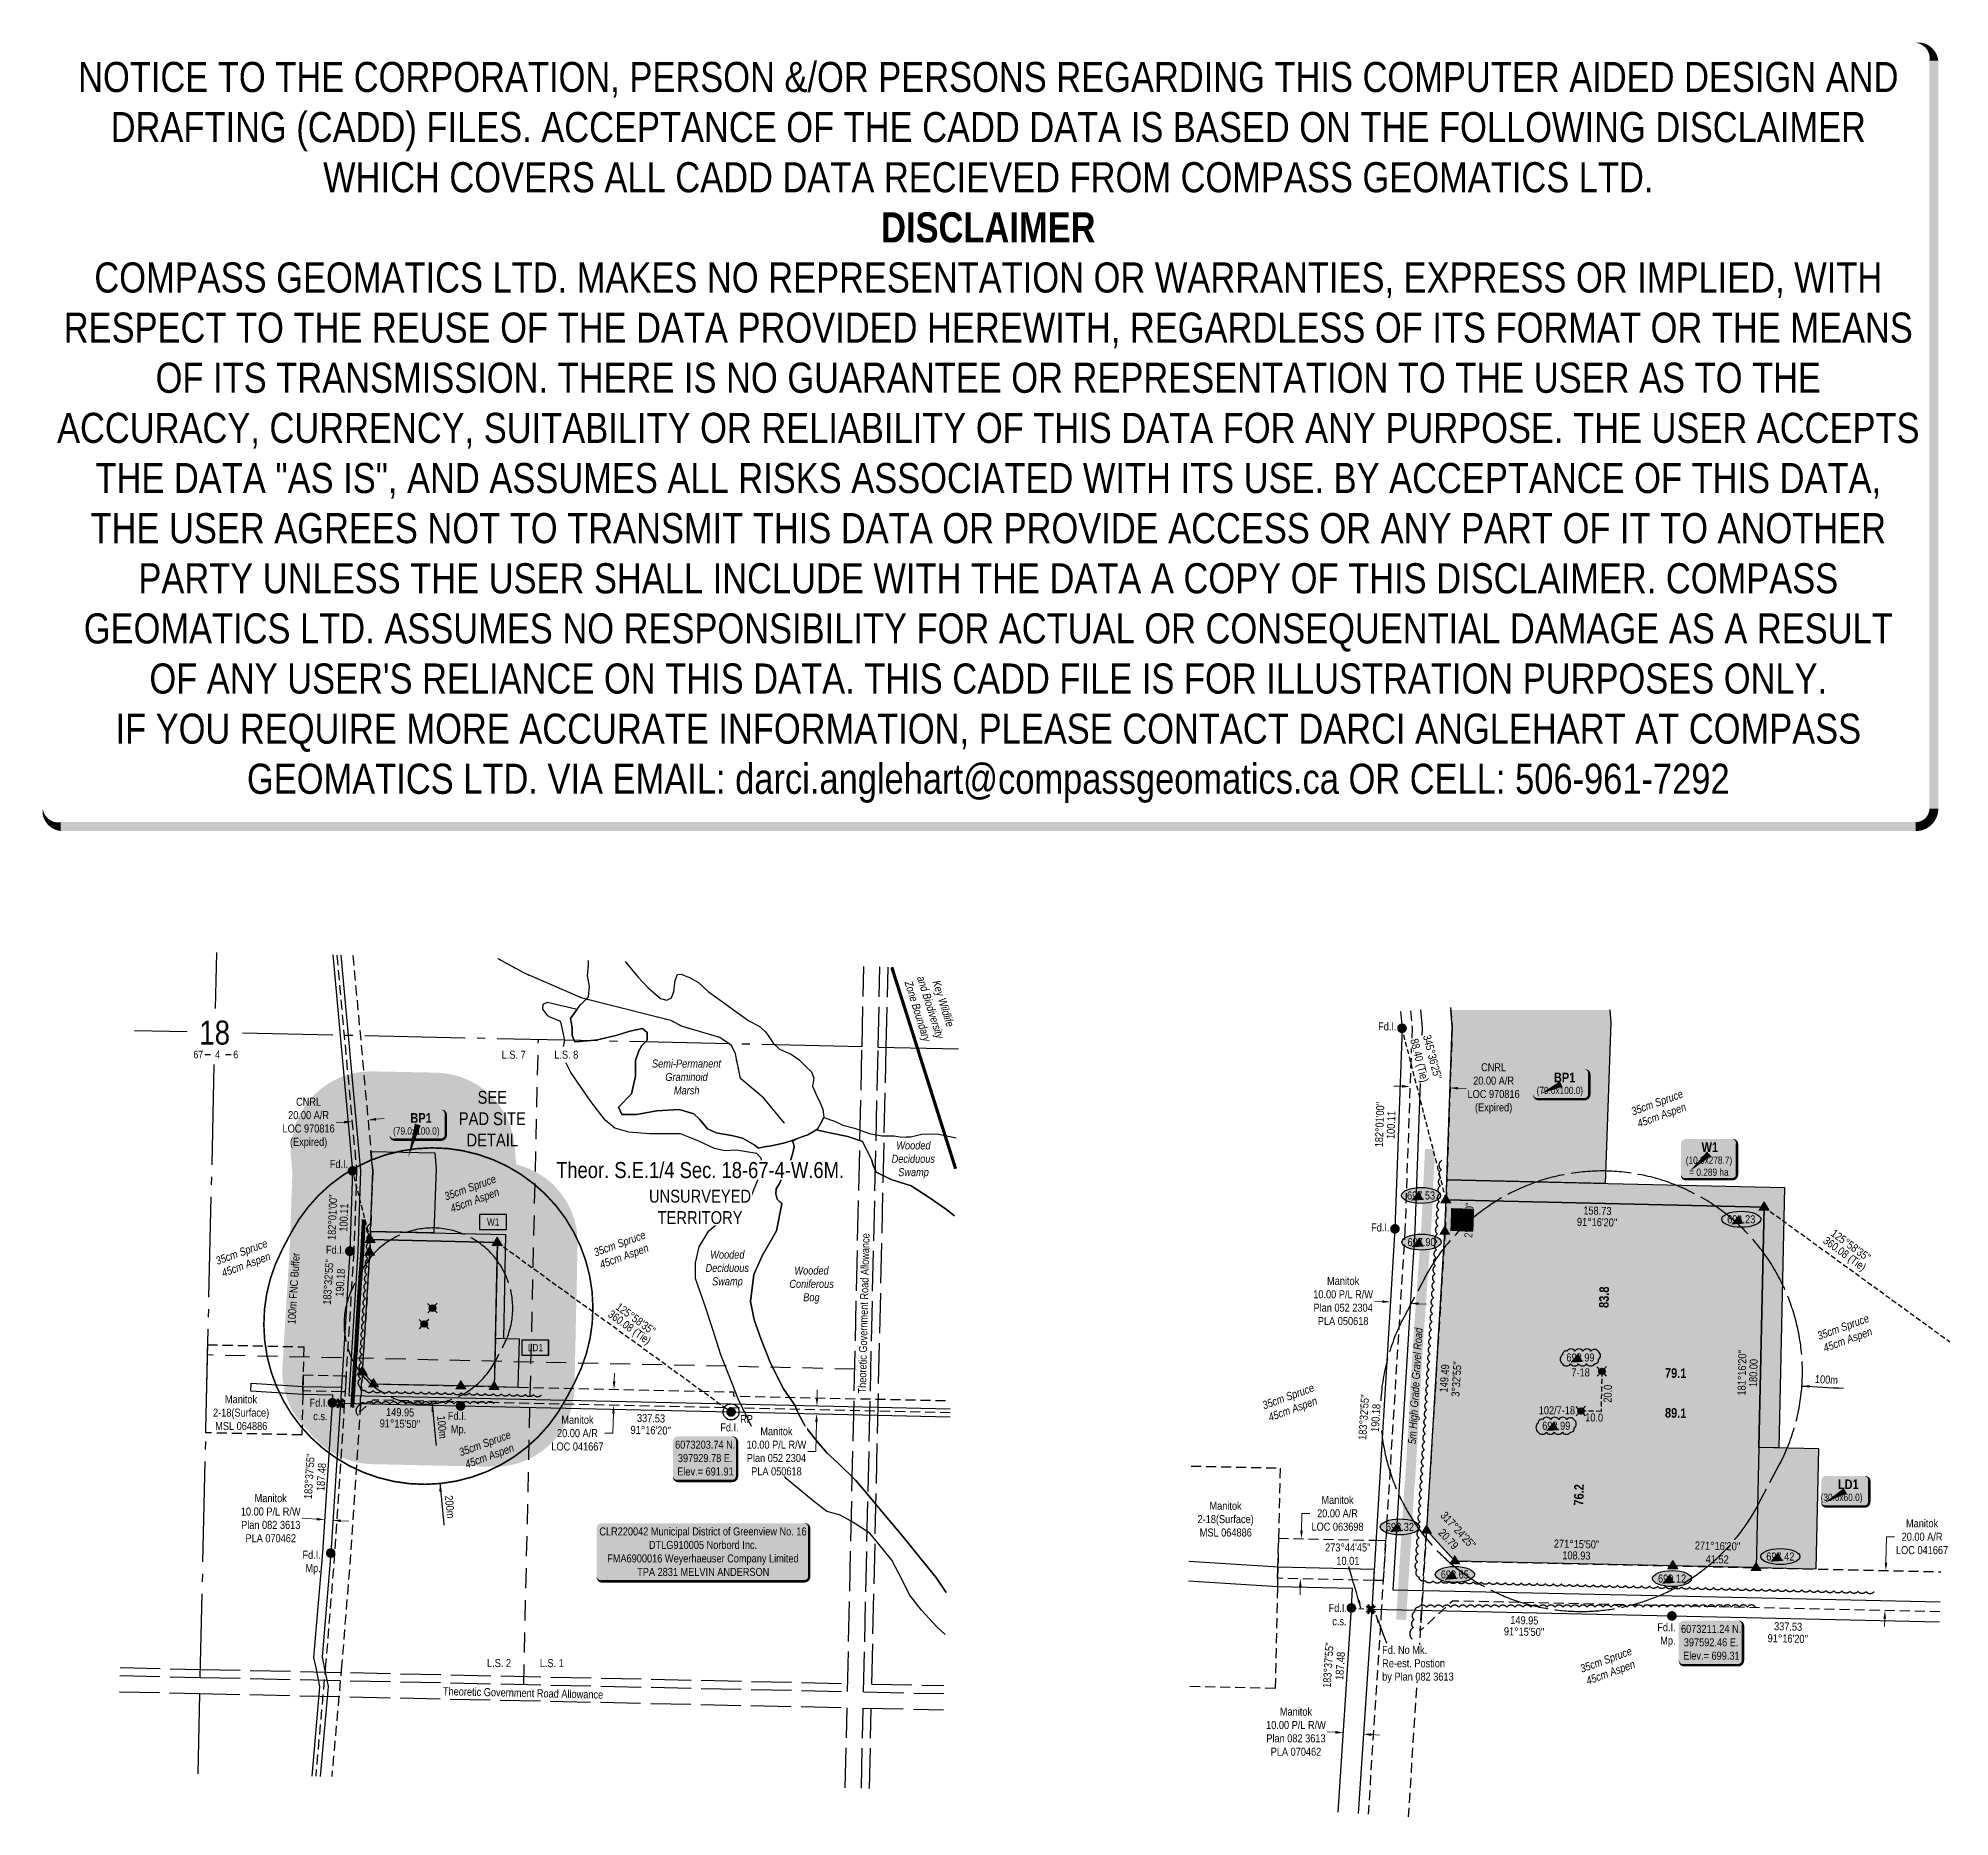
# Model space of a CAD drawing. Extents: x 397066 to 399449, y 6072699 to 6074917.
import ezdxf
from ezdxf.enums import TextEntityAlignment as Align

# ---------------------------------------------------------------- set-up
doc = ezdxf.new("R2010")
doc.units = 0
doc.header["$LTSCALE"] = 5
doc.header["$PDSIZE"] = 0.5
for name, pattern in [('0', [1, 1, 0]), ('COOP2', [10, 5, -1, 0, -1, 0, -1, 0, -1, 0, -1]), ('DASHDOT2', [12.7, 6.35, -3.175, 0, -3.175]), ('foc-ACCESSROAD', [3.75, 2.5, -1.25]), ('foc-BUFFER', [16.75, 15, -1.75]), ('foc-FLOWLINE', [3.75, 2.5, -1.25]), ('foc-LSD', [8, 5, -3]), ('foc-QUARTERLINE', [33, 25, -3, 2, -3]), ('foc-TIELINE', [1.875, 1.25, -0.625]), ('foc-TRAV', [1.875, 1.25, -0.625]), ('foc-UNSURVEYED', [12.5, 10, -2.5]), ('foc-WHEELTRACKS', [2, 0.4, -1.6])]:
    doc.linetypes.add(name, pattern=pattern)
doc.layers.get('Defpoints').update_dxf_attribs({"color": 9})
for name, color, linetype in [('10', 1, 'Continuous'), ('35', 37, 'Continuous'), ('9', 3, 'Continuous'), ('AS-ROADS', 254, 'Continuous'), ('AS-SURFACE IMPACT', 7, 'Continuous'), ('AS-WILDLIFE', 131, 'DASHDOT2'), ('AUX-BUFFER', 7, 'foc-BUFFER'), ('C-AR', 13, 'foc-ACCESSROAD'), ('C-EZE', 13, 'foc-FLOWLINE'), ('C-SYMBOL', 7, 'Continuous'), ('DETAIL-T', 7, 'Continuous'), ('F-AR', 190, 'foc-ACCESSROAD'), ('F-RW', 190, 'Continuous'), ('F-WS', 190, 'foc-ACCESSROAD'), ('L-BD', 7, 'Continuous'), ('L-BD1', 253, 'Continuous'), ('L-MON', 1, 'Continuous'), ('L-QSEC', 8, 'foc-QUARTERLINE'), ('L-ROAD-T', 7, 'Continuous'), ('L-SECLBL', 7, 'Continuous'), ('L-SECTION-LSD', 7, 'foc-LSD'), ('L-TIE', 7, 'foc-TIELINE'), ('L-UNS-T', 3, 'Continuous'), ('L-USEC', 7, 'foc-UNSURVEYED'), ('P-ALTAGAS RECON-10m BUFFER', 51, 'COOP2'), ('P-BUFFER-H 30m', 51, 'Continuous'), ('P-BUFFER-T', 40, 'Continuous'), ('P-ELEVATION', 7, 'Continuous'), ('P-PROPOSED', 10, 'Continuous'), ('P-PROPOSED-H', 21, 'Continuous'), ('P-TEMP-BLOCKS', 250, 'Continuous'), ('P-TEMP-BLUE', 146, 'Continuous'), ('P-TRAV', 4, 'foc-TRAV'), ('T-BUSH', 110, '0'), ('T-BUSH-T', 110, 'Continuous'), ('T-TIE', 201, 'foc-TIELINE'), ('T-WATER-P3', 160, 'foc-WHEELTRACKS'), ('WETLAND', 143, 'Continuous'), ('WETLAND-T', 146, 'Continuous')]:
    doc.layers.add(name, color=color, linetype=linetype)
for name, color, linetype, lineweight in [('C-AR-T', 13, 'Continuous', 9), ('F-AR-T', 190, 'Continuous', 9), ('F-RW-T', 190, 'Continuous', 9), ('F-WS-T', 190, 'Continuous', 9), ('T-TEXT', 48, 'Continuous', 18), ('T-TIE-T', 201, 'Continuous', 18)]:
    doc.layers.add(name, color=color, linetype=linetype, lineweight=lineweight)
doc.layers.add('DISCLAIMER', color=7, linetype='Continuous', plot=False)
doc.layers.add('P-TEMP-BLUE-H', color=7, linetype='Continuous', true_color=0x99e6ff)
doc.styles.add('100L', font='', dxfattribs={"height": 11})
doc.styles.add('175L', font='', dxfattribs={"height": 20})
doc.styles.add('80', font='', dxfattribs={"height": 10})
doc.styles.add('80CG', font='', dxfattribs={"height": 10})
doc.styles.add('80L', font='', dxfattribs={"height": 10})
doc.styles.add('BOLD', font='')
doc.styles.add('foc-LtypeFont', font='', dxfattribs={"height": 7.35})
doc.styles.add('SIMPLEX', font='')
doc.styles.get('100L').set_extended_font_data('Arial Narrow')
doc.styles.get('175L').set_extended_font_data('Arial Narrow')
doc.styles.get('80').set_extended_font_data('Arial Narrow')
doc.styles.get('80CG').set_extended_font_data('Arial Narrow')
doc.styles.get('80L').set_extended_font_data('Arial Narrow')
doc.styles.get('BOLD').set_extended_font_data('Arial Narrow', bold=True)
doc.styles.get('foc-LtypeFont').set_extended_font_data('Arial Narrow')
doc.styles.get('SIMPLEX').set_extended_font_data('Arial Narrow')
doc.linetypes.add('foc-TOPO-flowdirection-NOLINE', pattern='A,0,[">",foc-LtypeFont,S=0.3,R=0,X=0,Y=-0.945],-20,[">",foc-LtypeFont,S=0.3,R=0,X=0,Y=-0.945],0', length=20)
doc.dimstyles.new('CG2011', dxfattribs={"dimscale": 5, "dimtxt": 9, "dimasz": 2, "dimexe": 0.2, "dimexo": 0.0625, "dimgap": 0.5, "dimtad": 0, "dimtih": 1, "dimtoh": 1, "dimzin": 0, "dimdsep": 46, "dimtxsty": '80CG', "dimcen": 0.1, "dimse1": 1, "dimse2": 1, "dimclrd": 256, "dimclrt": 256, "dimaunit": 1, "dimadec": 4, "dimazin": 0, "dimtfac": 0.06, "dimtofl": 0, "dimtmove": 0, "dimatfit": 1, "dimfxl": 0.2, "dimtolj": 1, "dimtzin": 0, "dimlwd": -1, "dimarcsym": 0})
doc.dimstyles.new('Compass 5 000', dxfattribs={"dimscale": 5, "dimtxt": 9, "dimasz": 2, "dimexe": 0.2, "dimexo": 0.0625, "dimgap": 0.5, "dimtad": 0, "dimtih": 1, "dimtoh": 1, "dimzin": 0, "dimdsep": 46, "dimtxsty": '80CG', "dimcen": 0.1, "dimse1": 1, "dimse2": 1, "dimclrd": 256, "dimclrt": 256, "dimaunit": 1, "dimadec": 4, "dimazin": 0, "dimtfac": 0.06, "dimtofl": 0, "dimtmove": 0, "dimatfit": 1, "dimfxl": 0.2, "dimtolj": 1, "dimtzin": 0, "dimlwd": -1, "dimarcsym": 0})

msp = doc.modelspace()

# ---------------------------------------------------------------- texts
at = {"layer": 'AS-WILDLIFE', "insert": (398186.758, 6073753.847), "char_height": 9.99622, "attachment_point": 1, "rotation": 287.571117, "style": '80L'}
msp.add_mtext_dynamic_manual_height_columns('\\pi11.34355;{\\fArial Narrow|b0|i1|c0|p34;Key Wildlife \\P\\pi0.3177;and Biodiversity\\P\\pi1.47347;Zone Boundary}', width=81.66889, gutter_width=50, heights=[0], dxfattribs=at)
at = {"layer": 'AUX-BUFFER', "char_height": 9.9962, "attachment_point": 1, "style": '80L'}
for s, insert, rotation in [('100m', (399281.344, 6073249.934), 356.951138), ('100m', (397573.068, 6073199.573), 275.600089), ('200m', (397582.682, 6073100.162), 275.600089)]:
    msp.add_mtext_dynamic_manual_height_columns(s, width=6.84691, gutter_width=45, heights=[0], dxfattribs=dict(at, insert=insert, rotation=rotation))
at = {"layer": 'DETAIL-T', "color": 3, "insert": (397632.06, 6073569.458), "char_height": 15.994, "width": 82.66082, "attachment_point": 5, "style": '80CG'}
msp.add_mtext('SEE\\PPAD SITE\\PDETAIL', dxfattribs=at)
at = {"layer": 'F-WS-T', "char_height": 9.99622, "attachment_point": 1, "style": '80L'}
for insert in [(397283.646, 6073224.568), (398511.084, 6073091.77)]:
    msp.add_mtext_dynamic_manual_height_columns('\\pi15.11539;Manitok\\P\\pi0.22334;2-18(Surface)\\P\\pi2.94741;MSL 064886', width=69.43834, gutter_width=50, heights=[0], dxfattribs=dict(at, insert=insert))
at = {"layer": 'L-BD', "style": '80L'}
for s, height, rotation, p in [("182°01'00''", 9.99622, 87.9833, (398738.255, 6073562.157)), ('100.11', 9.9962, 87.9833, (398752.491, 6073561.656)), ("182°01'00''", 9.99622, 87.9833, (397432.673, 6073446.665)), ('100.11', 9.9962, 87.9833, (397446.908, 6073446.164)), ("125°58'35''", 9.99622, 324.0235, (399325.833, 6073411.664)), ('360.08 (Tie)', 9.99622, 324.0235, (399317.465, 6073400.136)), ("183°32'55''", 9.99622, 86.3783, (397427.498, 6073365.854)), ('190.18', 9.9962, 86.3783, (397442.463, 6073364.906)), ("125°58'35''", 9.99622, 324.0235, (397810.897, 6073319.949)), ('360.08 (Tie)', 9.99622, 324.0235, (397802.529, 6073308.422)), ("183°32'55''", 9.99622, 86.3783, (398718.415, 6073197.27)), ("91°15'50''", 9.9962, 358.7333, (397516.884, 6073189.159)), ('149.95', 9.9962, 358.7333, (397517.199, 6073203.4)), ('337.53', 9.9962, 358.7275, (397829.93, 6073195.961)), ('190.18', 9.9962, 86.3783, (398733.379, 6073196.323)), ("91°16'20''", 9.9962, 358.7275, (397829.597, 6073180.971)), ("183°37'55''", 9.99622, 86.3803, (397403.806, 6073123.564)), ('187.48', 9.9962, 86.3803, (397418.77, 6073122.618)), ("91°15'50''", 9.9962, 358.7333, (398918.442, 6072929.75)), ('149.95', 9.9962, 358.7333, (398918.757, 6072943.992)), ('337.53', 9.9962, 358.7275, (399247.57, 6072936.214)), ("183°37'55''", 9.99622, 86.3803, (398674.087, 6072888.024)), ("91°16'20''", 9.9962, 358.7275, (399247.237, 6072921.223)), ('187.48', 9.9962, 86.3803, (398689.052, 6072887.078))]:
    msp.add_text(s, height=height, rotation=rotation, dxfattribs=at).set_placement(p, align=Align.MIDDLE)
at = {"layer": 'L-BD1', "style": '80L'}
for s, height, rotation, p in [('158.73', 9.9962, 358.7169, (399009.799, 6073454.691)), ("91°16'20''", 9.9962, 358.7169, (399009.48, 6073440.45)), ("3°32'55''", 9.9962, 86.5109, (398834.032, 6073244.779)), ("181°16'20''", 9.99622, 88.73, (399190.019, 6073252.617)), ('180.00', 9.9962, 88.73, (399204.26, 6073252.301)), ('149.49', 9.9962, 86.5109, (398819.065, 6073245.691)), ("271°15'50''", 9.99622, 358.7271, (398983.943, 6073039.065)), ('108.93', 9.9962, 358.7271, (398983.627, 6073024.824))]:
    msp.add_text(s, height=height, rotation=rotation, dxfattribs=at).set_placement(p, align=Align.MIDDLE)
at = {"layer": 'L-BD1', "color": 3, "style": 'BOLD'}
for s, rotation, p in [('83.8', 88.73, (399018.043, 6073346.873)), ('79.1', 358.7169, (399107.437, 6073252.198)), ('89.1', 358.7169, (399107.437, 6073202.493)), ('76.2', 88.73, (398986.654, 6073100.333))]:
    msp.add_text(s, height=11.9955, rotation=rotation, dxfattribs=at).set_placement(p, align=Align.MIDDLE)
at = {"layer": 'L-BD1', "char_height": 9.99622, "attachment_point": 2, "style": '80L', "bg_fill": 1, "box_fill_scale": 1.1, "bg_fill_color": 21, "bg_fill_transparency": 0}
for s, insert, width, rotation in [("15.69 2°01'00''", (398828.007, 6073443.702), 26.47167, 87.9726), ("317°24'25'' 20.79", (398840.1, 6073059.825), 47.46043, 312.6119), ("271°16'20'' 41.52", (399159.72, 6073041.688), 56.96484, 358.7271)]:
    msp.add_mtext(s, dxfattribs=dict(at, insert=insert, width=width, rotation=rotation))
at = {"layer": 'L-BD1', "char_height": 9.9962, "attachment_point": 1, "style": '80L'}
for s, width, insert in [('7-18', 22.49941, (398977.417, 6073258.046)), ('102/7-18', 44.78976, (398936.735, 6073210.849))]:
    msp.add_mtext_dynamic_manual_height_columns(s, width=width, gutter_width=50, heights=[0], dxfattribs=dict(at, insert=insert))
at = {"layer": 'L-MON', "attachment_point": 1, "style": '80L'}
for s, insert, char_height in [('Fd.I.', (398736.397, 6073689.447), 9.9962), ('Fd.I.', (397429.479, 6073518.041), 9.9962), ('Fd.I.', (398727.688, 6073438.8), 9.9962), ('Fd.I.', (397424.626, 6073411.027), 9.9962), ('\\pi1.06973;Fd.I.\\P\\pi5.64508;c.s.', (397403.173, 6073220.273), 9.99622), ('\\pi1.06973;Fd.I.\\P\\pi4.78592;Mp.', (397575.571, 6073203.866), 9.99622), ('\\pi1.06973;Fd.I.\\P\\pi4.78592;Mp.', (397394.283, 6073030.627), 9.99622), ('\\pi1.06973;Fd.I.\\P\\pi5.64508;c.s.', (398673.601, 6072964.411), 9.99622), ('\\pi1.06973;Fd.I.\\P\\pi4.78592;Mp.', (399083.377, 6072940.309), 9.99622)]:
    msp.add_mtext_dynamic_manual_height_columns(s, width=22.04407, gutter_width=50, heights=[0], dxfattribs=dict(at, insert=insert, char_height=char_height))
at = {"layer": 'L-ROAD-T', "style": '80L'}
for rotation, p in [(88.704664, (398095.157, 6073326.747)), (358.748691, (397670.417, 6072853.407))]:
    msp.add_text('Theoretic Government Road Allowance', height=9.99622, rotation=rotation, dxfattribs=at).set_placement(p, align=Align.MIDDLE_CENTER)
at = {"layer": 'P-BUFFER-T', "insert": (397376.71, 6073313.575), "char_height": 9.99622, "attachment_point": 1, "rotation": 86.510871, "style": '80L'}
msp.add_mtext_dynamic_manual_height_columns('100m FNC Buffer', width=89.38377, gutter_width=50, heights=[0], dxfattribs=at)
at = {"layer": 'T-BUSH-T', "char_height": 9.99622, "attachment_point": 1, "rotation": 20, "style": '80L'}
for insert in [(399050.454, 6073582.668), (397570.611, 6073476.662), (397285.576, 6073396.319), (399282.358, 6073302.767), (398590.486, 6073216.172), (397589.038, 6073157.675), (398986.77, 6072887.79)]:
    msp.add_mtext_dynamic_manual_height_columns('\\pi0.37635;{\\fArial Narrow|b0|i1|c0|p34;35cm Spruce \\P\\pi2.22763;45cm Aspen}', width=67.3101, gutter_width=50, heights=[0], dxfattribs=dict(at, insert=insert))
at = {"layer": 'T-TEXT', "insert": (398773.557, 6073163.633), "char_height": 9.99622, "attachment_point": 1, "rotation": 86.694374, "style": '80L'}
msp.add_mtext_dynamic_manual_height_columns('\\pi0.47642;{\\fArial Narrow|b0|i1|c0|p34;5m High Grade Gravel Road}', width=145.8367, gutter_width=50, heights=[0], dxfattribs=at)
at = {"layer": 'T-TIE-T', "style": '80L'}
for s, rotation, p in [('20.0', 88.73, (399022.703, 6073226.503)), ('10.0', 358.7278, (399005.762, 6073196.897))]:
    msp.add_text(s, height=9.9962, rotation=rotation, dxfattribs=at).set_placement(p, align=Align.MIDDLE)
at = {"layer": 'WETLAND-T', "char_height": 10, "attachment_point": 1, "style": '80L'}
for s, insert in [('\\pi-8.23974;{\\fArial Narrow|b0|i1|c0|p34;Semi-Permanent \\P\\pi8.40419;Graminoid \\P\\pi19.05562;Marsh}', (397839.403, 6073643.202)), ('\\pi13.65316;{\\fArial Narrow|b0|i1|c0|p34;Wooded\\P\\pi7.77663;Deciduous\\P\\pi15.98263;Swamp}', (398122.121, 6073541.151)), ('\\pi13.65316;{\\fArial Narrow|b0|i1|c0|p34;Wooded\\P\\pi7.77663;Deciduous\\P\\pi15.98263;Swamp}', (397890.123, 6073404.989)), ('\\pi13.65316;{\\fArial Narrow|b0|i1|c0|p34;Wooded\\P\\pi7.3844;Coniferous\\P\\pi24.62178;Bog}', (397995.036, 6073385.138))]:
    msp.add_mtext_dynamic_manual_height_columns(s, width=69.10032, gutter_width=50, heights=[0], dxfattribs=dict(at, insert=insert))

# ---------------------------------------------------------------- blocks, each defined once
blk = doc.blocks.new('fdia')
at = {"color": 255, "const_width": 1}
blk.add_lwpolyline([(-0.5, 0, 1), (0.5, 0, 1)], format="xyb", close=True, dxfattribs=at)
blk = doc.blocks.new('Fdiaa')
blk.add_blockref('fdia', (0, 0))
blk = doc.blocks.new('fdib')
at = {"color": 1, "const_width": 1.6}
blk.add_lwpolyline([(-0.4, 0, 1), (0.4, 0, 1)], format="xyb", close=True, dxfattribs=at)
at = {"color": 1}
blk.add_circle((0, 0), 0.8, dxfattribs=at)
blk = doc.blocks.new('Fdibb')
blk.add_blockref('fdib', (0, 0))
blk = doc.blocks.new('fdicc')
for name in ['Fdibb', 'Fdiaa']:
    blk.add_blockref(name, (0, 0))
blk = doc.blocks.new('FDI')
blk.add_blockref('fdicc', (0, 0))
blk = doc.blocks.new('TRIA')
blk.add_hatch(color=255).paths.add_polyline_path([(-0.04, 1.52), (-1.47, -0.87), (1.39, -0.87)])
blk = doc.blocks.new('TRIAA')
blk.add_blockref('TRIA', (0, 0))
blk = doc.blocks.new('TRIB')
at = {"color": 1}
blk.add_lwpolyline([(-1.12, -0.67), (-0.04, 1.13), (1.04, -0.67)], close=True, dxfattribs=at)
blk = doc.blocks.new('TRIBB')
blk.add_blockref('TRIB', (0, 0))
blk = doc.blocks.new('TRICC')
for name in ['TRIAA', 'TRIBB']:
    blk.add_blockref(name, (0, 0))
blk = doc.blocks.new('plspike')
blk.add_blockref('TRICC', (0, 0))
blk = doc.blocks.new('WC')
at = {"layer": 'L-MON'}
h = blk.add_hatch(color=255, dxfattribs=at)
h.dxf.hatch_style = 1
edge = h.paths.add_edge_path()
edge.add_arc((0, 0), 0.9, 0, 360)
at = {"layer": 'L-MON', "color": 240, "flags": 128}
for points in [[(-0.62, 0.5), (-1.23, 1.12)], [(0.52, 0.61), (1.13, 1.21)], [(-1.18, -1.18), (-0.56, -0.57)], [(1.16, -1.18), (0.56, -0.57)]]:
    blk.add_lwpolyline(points, dxfattribs=at)
at = {"layer": 'L-MON', "color": 240}
for radius in [0.8, 0.373]:
    blk.add_circle((0, 0), radius, dxfattribs=at)
blk = doc.blocks.new('L-SECLBL')
at = {"layer": '9', "color": 7}
for p, q in [((-5.1, -27.8), (-12.3, -27.8)), ((20.7, -27.8), (13.5, -27.8))]:
    blk.add_line(p, q, dxfattribs=at)
at = {"layer": '10', "color": 2, "style": 'SIMPLEX'}
blk.add_attdef('SEC', text='', height=30, dxfattribs=at).set_placement((0, 0), align=Align.MIDDLE)
at = {"layer": '10', "color": 5, "style": '80L'}
blk.add_attdef('TWP', text='', height=9.5, dxfattribs=at).set_placement((-14.4, -27.4), align=Align.MIDDLE_RIGHT)
blk.add_attdef('RGE', text='', height=9.5, dxfattribs=at).set_placement((3.6, -27.4), align=Align.MIDDLE_CENTER)
blk.add_attdef('MER', text='', height=9.5, dxfattribs=at).set_placement((23.2, -27.4), align=Align.MIDDLE_LEFT)
blk = doc.blocks.new('*D434')
at = {"layer": 'Defpoints', "color": 0, "transparency": 16777216}
for p in [(397428, 6073143.8), (397438, 6073143.1), (397423.1, 6073069.4)]:
    blk.add_point(p, dxfattribs=at)
at = {"layer": 'F-RW-T', "transparency": 16777216}
for p, q in [((397413.2, 6073070), (397394.9, 6073071.2)), ((397443.1, 6073068.1), (397453.1, 6073067.4))]:
    blk.add_line(p, q, dxfattribs=at)
for points in [[(397413.3, 6073071.7), (397413, 6073068.4), (397423.1, 6073069.4)], [(397443.2, 6073069.7), (397443, 6073066.4), (397433.1, 6073068.7)]]:
    blk.add_solid(points, dxfattribs=at)
at = {"layer": 'F-RW-T', "transparency": 16777216, "insert": (397355.8, 6073071.2), "char_height": 10, "attachment_point": 5, "style": '80CG'}
blk.add_mtext('\\A1;Manitok\\P10.00 P/L R/W\\PPlan 082 3613\\PPLA 070462', dxfattribs=at)
blk = doc.blocks.new('*D435')
at = {"layer": 'Defpoints', "color": 0, "transparency": 16777216}
for p in [(397994, 6073202.3), (397994.2, 6073212.3), (398036.4, 6073201.4)]:
    blk.add_point(p, dxfattribs=at)
at = {"layer": 'F-RW-T', "transparency": 16777216}
for p, q in [((398036.9, 6073221.4), (398037.1, 6073231.4)), ((398036.2, 6073191.4), (398035.4, 6073154.6)), ((398035.4, 6073154.6), (398025.4, 6073154.6))]:
    blk.add_line(p, q, dxfattribs=at)
for points in [[(398035.2, 6073221.4), (398038.5, 6073221.4), (398036.7, 6073211.4)], [(398034.6, 6073191.4), (398037.9, 6073191.4), (398036.4, 6073201.4)]]:
    blk.add_solid(points, dxfattribs=at)
at = {"layer": 'F-RW-T', "transparency": 16777216, "insert": (397986.3, 6073154.6), "char_height": 10, "attachment_point": 5, "style": '80CG', "bg_fill": 3, "box_fill_scale": 1.1, "bg_fill_color": 256, "bg_fill_true_color": 13158600, "bg_fill_transparency": 0}
blk.add_mtext('\\A1;Manitok\\P10.00 P/L R/W\\PPlan 052 2304\\PPLA 050618', dxfattribs=at)
blk = doc.blocks.new('*D457')
at = {"layer": 'Defpoints', "color": 0, "transparency": 16777216}
for p in [(397810.6, 6073231.4), (397783.3, 6073212), (397810.2, 6073211.4)]:
    blk.add_point(p, dxfattribs=at)
at = {"layer": 'F-AR-T', "transparency": 16777216}
for p, q in [((397784, 6073242), (397784.2, 6073252)), ((397783.1, 6073202), (397782.5, 6073177.3)), ((397782.5, 6073177.3), (397772.5, 6073177.3))]:
    blk.add_line(p, q, dxfattribs=at)
for points in [[(397782.3, 6073242), (397785.6, 6073241.9), (397783.8, 6073232)], [(397781.4, 6073202.1), (397784.7, 6073202), (397783.3, 6073212)]]:
    blk.add_solid(points, dxfattribs=at)
at = {"layer": 'F-AR-T', "transparency": 16777216, "insert": (397738.2, 6073177.3), "char_height": 10, "attachment_point": 5, "style": '80CG'}
blk.add_mtext('\\A1;Manitok\\P20.00 A/R\\PLOC 041667', dxfattribs=at)
blk = doc.blocks.new('*D458')
at = {"layer": 'C-AR-T', "transparency": 16777216}
for p, q in [((397447.3, 6073565.1), (397437.3, 6073564.1)), ((397487.1, 6073568.7), (397497.1, 6073569.6))]:
    blk.add_line(p, q, dxfattribs=at)
for points in [[(397447.1, 6073566.7), (397447.4, 6073563.4), (397457.2, 6073566)], [(397487, 6073570.4), (397487.3, 6073567.1), (397477.2, 6073567.8)]]:
    blk.add_solid(points, dxfattribs=at)
at = {"layer": 'Defpoints', "color": 0, "transparency": 16777216}
for p in [(397457.1, 6073567.5), (397457.2, 6073566), (397477, 6073569.3)]:
    blk.add_point(p, dxfattribs=at)
at = {"layer": 'C-AR-T', "transparency": 16777216, "insert": (397403, 6073564.1), "char_height": 10, "attachment_point": 5, "style": '80CG'}
blk.add_mtext('\\A1;CNRL\\P20.00 A/R\\PLOC 970816\\P(Expired)', dxfattribs=at)
blk = doc.blocks.new('TEMP')
h = blk.add_hatch(color=255)
h.dxf.hatch_style = 1
h.paths.add_polyline_path([(0, 0.25), (-0.67, 1.15), (-0.67, 0.67), (-1.15, 0.67), (-0.25, 0), (-1.15, -0.67), (-0.67, -0.67), (-0.67, -1.15), (0, -0.25), (0.67, -1.15), (0.67, -0.67), (1.15, -0.67), (0.25, 0), (1.15, 0.67), (0.67, 0.67), (0.67, 1.15)])
h.paths.add_polyline_path([(0.57, 0.85), (0.57, 0.57), (0.85, 0.57), (0.08, 0), (0.85, -0.57), (0.57, -0.57), (0.57, -0.85), (0, -0.08), (-0.57, -0.85), (-0.57, -0.57), (-0.85, -0.57), (-0.08, 0), (-0.85, 0.57), (-0.57, 0.57), (-0.57, 0.85), (0, 0.08)], flags=16)
h = blk.add_hatch(color=1)
h.dxf.hatch_style = 1
h.paths.add_polyline_path([(0, 0.08), (-0.57, 0.85), (-0.57, 0.57), (-0.85, 0.57), (-0.08, 0), (-0.85, -0.57), (-0.57, -0.57), (-0.57, -0.85), (0, -0.08), (0.57, -0.85), (0.57, -0.57), (0.85, -0.57), (0.08, 0), (0.85, 0.57), (0.57, 0.57), (0.57, 0.85)])
at = {"color": 1}
for p, q in [((-0.08, 0), (0.08, 0)), ((0, 0.08), (0, -0.08))]:
    blk.add_line(p, q, dxfattribs=at)
at = {"color": 255, "flags": 128}
blk.add_lwpolyline([(-0.25, 0), (-1.15, 0.67), (-0.67, 0.67), (-0.67, 1.15), (0, 0.25), (0.67, 1.15), (0.67, 0.67), (1.15, 0.67), (0.25, 0), (1.15, -0.67), (0.67, -0.67), (0.67, -1.15), (0, -0.25), (-0.67, -1.15), (-0.67, -0.67), (-1.15, -0.67)], close=True, dxfattribs=at)
at = {"color": 1, "flags": 128}
blk.add_lwpolyline([(-0.08, 0), (-0.85, 0.57), (-0.57, 0.57), (-0.57, 0.85), (0, 0.08), (0.57, 0.85), (0.57, 0.57), (0.85, 0.57), (0.08, 0), (0.85, -0.57), (0.57, -0.57), (0.57, -0.85), (0, -0.08), (-0.57, -0.85), (-0.57, -0.57), (-0.85, -0.57)], close=True, dxfattribs=at)
blk = doc.blocks.new('*D461')
at = {"layer": 'Defpoints', "color": 0, "transparency": 16777216}
for p in [(399370.4, 6073006), (399368.3, 6072956.1), (399369.2, 6072956.1)]:
    blk.add_point(p, dxfattribs=at)
at = {"layer": 'F-AR-T', "transparency": 16777216}
for p, q in [((399369.6, 6073016), (399370.3, 6073048.1)), ((399370.3, 6073048.1), (399380.3, 6073048.1)), ((399368, 6072946.1), (399367.8, 6072936.1))]:
    blk.add_line(p, q, dxfattribs=at)
for points in [[(399368, 6073016), (399371.3, 6073016), (399369.4, 6073006)], [(399366.4, 6072946.1), (399369.7, 6072946), (399368.3, 6072956.1)]]:
    blk.add_solid(points, dxfattribs=at)
at = {"layer": 'F-AR-T', "transparency": 16777216, "insert": (399414.6, 6073048.1), "char_height": 10, "attachment_point": 5, "style": '80CG'}
blk.add_mtext('\\A1;Manitok\\P20.00 A/R\\PLOC 041667', dxfattribs=at)
blk = doc.blocks.new('*D460')
at = {"layer": 'Defpoints', "color": 0, "transparency": 16777216}
for p in [(398693.1, 6072803.7), (398691.6, 6072780.8), (398716.5, 6072779.2)]:
    blk.add_point(p, dxfattribs=at)
at = {"layer": 'F-RW-T', "transparency": 16777216}
for p, q in [((398683.1, 6072804.3), (398673.1, 6072805)), ((398728, 6072801.4), (398738, 6072800.7))]:
    blk.add_line(p, q, dxfattribs=at)
for points in [[(398683.2, 6072806), (398683, 6072802.6), (398693.1, 6072803.7)], [(398728.1, 6072803), (398727.9, 6072799.7), (398718, 6072802)]]:
    blk.add_solid(points, dxfattribs=at)
at = {"layer": 'F-RW-T', "transparency": 16777216, "insert": (398634, 6072805), "char_height": 10, "attachment_point": 5, "style": '80CG'}
blk.add_mtext('\\A1;Manitok\\P10.00 P/L R/W\\PPlan 082 3613\\PPLA 070462', dxfattribs=at)
blk = doc.blocks.new('*D466')
at = {"layer": 'Defpoints', "color": 0, "transparency": 16777216}
for p in [(398640.7, 6073045.7), (398651.9, 6073045.5), (398650.8, 6072995.5)]:
    blk.add_point(p, dxfattribs=at)
at = {"layer": 'F-AR-T', "transparency": 16777216}
for p, q in [((398641, 6073055.7), (398641.4, 6073077.3)), ((398641.4, 6073077.3), (398651.4, 6073077.3)), ((398639.4, 6072985.8), (398639.2, 6072975.8))]:
    blk.add_line(p, q, dxfattribs=at)
for points in [[(398639.3, 6073055.8), (398642.6, 6073055.7), (398640.7, 6073045.7)], [(398637.7, 6072985.8), (398641.1, 6072985.7), (398639.6, 6072995.8)]]:
    blk.add_solid(points, dxfattribs=at)
at = {"layer": 'F-AR-T', "transparency": 16777216, "insert": (398685.8, 6073077.3), "char_height": 10, "attachment_point": 5, "style": '80CG'}
blk.add_mtext('\\A1;Manitok\\P20.00 A/R\\PLOC 063698 ', dxfattribs=at)
blk = doc.blocks.new('*D467')
at = {"layer": 'C-AR-T', "transparency": 16777216}
for p, q in [((398766.2, 6073609.9), (398756.2, 6073610.2)), ((398836.2, 6073607.4), (398846.1, 6073607.1))]:
    blk.add_line(p, q, dxfattribs=at)
for points in [[(398766.3, 6073611.5), (398766.1, 6073608.2), (398776.2, 6073609.5)], [(398836.2, 6073609.1), (398836.1, 6073605.7), (398826.2, 6073607.8)]]:
    blk.add_solid(points, dxfattribs=at)
at = {"layer": 'Defpoints', "color": 0, "transparency": 16777216}
for p in [(398776, 6073605.2), (398826, 6073603.4), (398826.2, 6073607.8)]:
    blk.add_point(p, dxfattribs=at)
at = {"layer": 'C-AR-T', "transparency": 16777216, "insert": (398880.4, 6073607.1), "char_height": 10, "attachment_point": 5, "style": '80CG'}
blk.add_mtext('\\A1;CNRL\\P20.00 A/R\\PLOC 970816\\P(Expired)', dxfattribs=at)
blk = doc.blocks.new('we')
at = {"layer": 'P-ELEVATION'}
h = blk.add_hatch(color=111, dxfattribs=at)
h.dxf.hatch_style = 1
edge = h.paths.add_edge_path()
edge.add_ellipse((0, 0), major_axis=(-24.4, 0), ratio=0.410256, start_angle=0, end_angle=360)
at = {"layer": 'P-ELEVATION', "color": 7, "flags": 128}
blk.add_lwpolyline([(0, 0, 12.5, 0, 0), (-12.4, -6.4, 0, 0, 0)], format="xyseb", dxfattribs=at)
at = {"layer": 'P-ELEVATION', "color": 7}
blk.add_ellipse((0, 0), major_axis=(-24.4, 0), ratio=0.410256, dxfattribs=at)
at = {"layer": 'P-ELEVATION', "style": '80'}
blk.add_attdef('ELEVATION', text='', height=10, dxfattribs=at).set_placement((0, 0), align=Align.MIDDLE_CENTER)
blk = doc.blocks.new('*D468')
at = {"layer": 'Defpoints', "color": 0, "transparency": 16777216}
for p in [(398751.9, 6073340.9), (398752.3, 6073347.4), (398777.2, 6073345.9)]:
    blk.add_point(p, dxfattribs=at)
at = {"layer": 'F-RW-T', "transparency": 16777216}
for p, q in [((398741.9, 6073341.5), (398731.9, 6073342.1)), ((398786.8, 6073338.7), (398796.8, 6073338.1))]:
    blk.add_line(p, q, dxfattribs=at)
for points in [[(398742, 6073343.1), (398741.8, 6073339.8), (398751.9, 6073340.9)], [(398786.9, 6073340.4), (398786.7, 6073337.1), (398776.8, 6073339.3)]]:
    blk.add_solid(points, dxfattribs=at)
at = {"layer": 'F-RW-T', "transparency": 16777216, "insert": (398692.8, 6073342.1), "char_height": 10, "attachment_point": 5, "style": '80CG'}
blk.add_mtext('\\A1;Manitok\\P10.00 P/L R/W\\PPlan 052 2304\\PPLA 050618', dxfattribs=at)
blk = doc.blocks.new('*U494')
at = {"true_color": 0x99e6ff}
h = blk.add_hatch(color=141, dxfattribs=at)
edge = h.paths.add_edge_path()
edge.add_line((-29, -31.8), (29, -31.8))
edge.add_arc((29, -25.8), 6, 270, 360)
edge.add_line((35, -25.8), (35, 12.5))
edge.add_arc((29, 12.5), 6, 0, 90)
edge.add_line((29, 18.5), (-29, 18.5))
edge.add_arc((-29, 12.5), 6, 90, 180)
edge.add_line((-35, 12.5), (-35, -25.8))
edge.add_arc((-29, -25.8), 6, 180, 270)
at = {"color": 250, "flags": 128}
blk.add_lwpolyline([(-29, -31.8, 3, 3, 0), (29, -31.8, 3, 3, 0.414214), (35, -25.8, 3, 3, 0), (35, 12.5, 3, 0, 0.414214), (29, 18.5, 0, 0, 0), (-29, 18.5, 0, 0, 0.414214), (-35, 12.5, 0, 0, 0), (-35, -25.8, 0, 3, 0.414214)], format="xyseb", close=True, dxfattribs=at)
at = {"flags": 128}
blk.add_lwpolyline([(-24.4, -22.2, 0, 7.5, 0), (0, 0, 0, 0, 0)], format="xyseb", dxfattribs=at)
at = {"color": 250}
for tag, p, height, style in [('TEMP_AREA_W1_001', (-9.2, 2.2), 12, 'BOLD'), ('ENTER_TEXT_001', (-30.7, -12.5), 9, '80')]:
    blk.add_attdef(tag, p, '', height=height, dxfattribs=dict(at, style=style))
blk = doc.blocks.new('Temp_Area5')
at = {"true_color": 0x99e6ff}
h = blk.add_hatch(color=141, dxfattribs=at)
h.dxf.hatch_style = 1
h.paths.add_polyline_path([(-16.8, -9.4), (16.3, -9.4), (16.3, 9.1), (-16.8, 9.1)])
at = {"color": 250}
for points in [[(-17, -9.6), (16.5, -9.6), (16.5, 9.3), (-17, 9.3)], [(-16.9, -9.5), (16.4, -9.5), (16.4, 9.2), (-16.9, 9.2)]]:
    blk.add_lwpolyline(points, close=True, dxfattribs=at)
at = {"color": 250, "style": '80L'}
blk.add_attdef('TEMPORARY', text='', height=9, dxfattribs=at).set_placement((0, -0.1), align=Align.MIDDLE_CENTER)
blk = doc.blocks.new('*U495')
at = {"true_color": 0x99e6ff}
h = blk.add_hatch(color=141, dxfattribs=at)
edge = h.paths.add_edge_path()
edge.add_line((-24, -19.6), (24, -19.6))
edge.add_arc((24, -13.6), 6, 270, 360)
edge.add_line((30, -13.6), (30, 12.5))
edge.add_arc((24, 12.5), 6, 0, 90)
edge.add_line((24, 18.5), (-24, 18.5))
edge.add_arc((-24, 12.5), 6, 90, 180)
edge.add_line((-30, 12.5), (-30, -13.6))
edge.add_arc((-24, -13.6), 6, 180, 270)
at = {"color": 250, "flags": 128}
blk.add_lwpolyline([(-24, -19.6, 3, 3, 0), (24, -19.6, 3, 3, 0.414214), (30, -13.6, 3, 3, 0), (30, 12.5, 3, 0, 0.414214), (24, 18.5, 0, 0, 0), (-24, 18.5, 0, 0, 0.414214), (-30, 12.5, 0, 0, 0), (-30, -13.6, 0, 3, 0.414214)], format="xyseb", close=True, dxfattribs=at)
at = {"flags": 128}
blk.add_lwpolyline([(-26.2, -15.1, 0, 7.5, 0), (0, 0, 0, 0, 0)], format="xyseb", dxfattribs=at)
at = {"color": 250}
for tag, p, height, style in [('TEMP_AREA_W1_001', (-9.2, 2.2), 12, 'BOLD'), ('ENTER_TEXT_001', (-30.7, -12.5), 9, '80')]:
    blk.add_attdef(tag, p, '', height=height, dxfattribs=dict(at, style=style))
blk = doc.blocks.new('*U496')
at = {"layer": '35', "color": 3}
blk.add_circle((0, 0), 10, dxfattribs=at)
at = {"layer": '35', "color": 3, "style": '80'}
blk.add_attdef('RP_001', (11.2, -13.9), '', height=10, dxfattribs=at)
blk = doc.blocks.new('*U498')
h = blk.add_hatch(color=254)
edge = h.paths.add_edge_path()
edge.add_line((-34, -28.5), (34, -28.5))
edge.add_arc((34, -22.5), 6, 270, 360)
edge.add_line((40, -22.5), (40, 21))
edge.add_arc((34, 21), 6, 0, 90)
edge.add_line((34, 27), (-34, 27))
edge.add_arc((-34, 21), 6, 90, 180)
edge.add_line((-40, 21), (-40, -22.5))
edge.add_arc((-34, -22.5), 6, 180, 270)
at = {"color": 1, "flags": 128}
blk.add_lwpolyline([(-34, -28.5, 3, 3, 0), (34, -28.5, 3, 3, 0.414214), (40, -22.5, 3, 3, 0), (40, 21, 3, 0, 0.414214), (34, 27, 0, 0, 0), (-34, 27, 0, 0, 0.414214), (-40, 21, 0, 0, 0), (-40, -22.5, 0, 3, 0.414214)], format="xyseb", close=True, dxfattribs=at)
blk.add_lwpolyline([(-38.7, -21.1, 0, 10, 0), (0, 0, 5, 5, 0)], format="xyseb", dxfattribs=at)
at = {"color": 1, "style": '80'}
blk.add_attdef('ENTER_TEXT_001', (-36, -5), '', height=10, dxfattribs=at)
blk = doc.blocks.new('*U506')
h = blk.add_hatch(color=255)
edge = h.paths.add_edge_path()
edge.add_line((-126.5, -37), (126.5, -37))
edge.add_arc((126.5, -31), 6, 270, 360)
edge.add_line((132.5, -31), (132.5, 29.5))
edge.add_arc((126.5, 29.5), 6, 0, 90)
edge.add_line((126.5, 35.5), (-126.5, 35.5))
edge.add_arc((-126.5, 29.5), 6, 90, 180)
edge.add_line((-132.5, 29.5), (-132.5, -31))
edge.add_arc((-126.5, -31), 6, 180, 270)
at = {"color": 44, "flags": 128}
blk.add_lwpolyline([(-126.5, -37, 3, 3, 0), (126.5, -37, 3, 3, 0.414214), (132.5, -31, 3, 3, 0), (132.5, 29.5, 3, 0, 0.414214), (126.5, 35.5, 0, 0, 0), (-126.5, 35.5, 0, 0, 0.414214), (-132.5, 29.5, 0, 0, 0), (-132.5, -31, 0, 3, 0.414214)], format="xyseb", close=True, dxfattribs=at)
at = {"color": 44, "style": '80'}
blk.add_attdef('ENTER_TEXT_001', (-36, -5), '', height=10, dxfattribs=at)
blk = doc.blocks.new('wa')
at = {"layer": 'P-ELEVATION'}
h = blk.add_hatch(color=111, dxfattribs=at)
h.dxf.hatch_style = 1
edge = h.paths.add_edge_path()
edge.add_arc((-17.4, -4.5), 6.1, 215, 325)
edge.add_arc((-7.4, -4.5), 6.1, 215, 325)
edge.add_arc((2.6, -4.5), 6.1, 215, 325)
edge.add_arc((12.7, -4.5), 6.1, 215, 325)
edge.add_arc((18.1, -3.7), 4.32, 263.4336, 373.4336)
edge.add_arc((18.8, 2.3), 6.1, 305, 415)
edge.add_arc((17.5, 4.4), 5.69, 30.6955, 140.6955)
edge.add_arc((8.1, 4.5), 6.1, 35, 145)
edge.add_arc((-1.9, 4.5), 6.1, 35, 145)
edge.add_arc((-11.9, 4.5), 6.1, 35, 145)
edge.add_arc((-18, 3.8), 4.33, 75.4261, 185.4261)
edge.add_arc((-18.4, -2.3), 6.96, 125, 235)
at = {"color": 240, "flags": 128}
blk.add_lwpolyline([(-22.4, -8, 0.520567), (-12.3, -8, 0.520567), (-2.4, -8, 0.520567), (7.6, -8, 0.520567), (17.6, -8, 0.520567), (22.4, -2.7, 0.520567), (22.4, 7.3, 0.520567), (13.1, 8, 0.520567), (3.1, 8, 0.520567), (-6.9, 8, 0.520567), (-16.9, 8, 0.520567), (-22.4, 3.4, 0.520567)], format="xyb", close=True, dxfattribs=at)
at = {"layer": 'P-ELEVATION', "color": 240, "flags": 128}
blk.add_lwpolyline([(0, 0, 12.5, 0, 0), (-12.4, -6.4, 0, 0, 0)], format="xyseb", dxfattribs=at)
at = {"layer": 'P-ELEVATION', "color": 240, "style": '80'}
blk.add_attdef('ELEVATION', text='', height=10, dxfattribs=at).set_placement((0, 0), align=Align.MIDDLE_CENTER)
blk = doc.blocks.new('*U516')
at = {"true_color": 0x99e6ff}
h = blk.add_hatch(color=141, dxfattribs=at)
edge = h.paths.add_edge_path()
edge.add_line((-29, -18.9), (29, -18.9))
edge.add_arc((29, -12.9), 6, 270, 360)
edge.add_line((35, -12.9), (35, 12.5))
edge.add_arc((29, 12.5), 6, 0, 90)
edge.add_line((29, 18.5), (-29, 18.5))
edge.add_arc((-29, 12.5), 6, 90, 180)
edge.add_line((-35, 12.5), (-35, -12.9))
edge.add_arc((-29, -12.9), 6, 180, 270)
at = {"color": 250, "flags": 128}
blk.add_lwpolyline([(-29, -18.9, 3, 3, 0), (29, -18.9, 3, 3, 0.414214), (35, -12.9, 3, 3, 0), (35, 12.5, 3, 0, 0.414214), (29, 18.5, 0, 0, 0), (-29, 18.5, 0, 0, 0.414214), (-35, 12.5, 0, 0, 0), (-35, -12.9, 0, 3, 0.414214)], format="xyseb", close=True, dxfattribs=at)
at = {"flags": 128}
blk.add_lwpolyline([(-25.6, -12.1, 0, 7.5, 0), (0, 0, 0, 0, 0)], format="xyseb", dxfattribs=at)
at = {"color": 250}
for tag, p, height, style in [('TEMP_AREA_W1_001', (-9.2, 2.2), 12, 'BOLD'), ('ENTER_TEXT_001', (-30.7, -12.5), 9, '80')]:
    blk.add_attdef(tag, p, '', height=height, dxfattribs=dict(at, style=style))
blk = doc.blocks.new('*U517')
at = {"true_color": 0x99e6ff}
h = blk.add_hatch(color=141, dxfattribs=at)
edge = h.paths.add_edge_path()
edge.add_line((-29, -18.9), (29, -18.9))
edge.add_arc((29, -12.9), 6, 270, 360)
edge.add_line((35, -12.9), (35, 12.5))
edge.add_arc((29, 12.5), 6, 0, 90)
edge.add_line((29, 18.5), (-29, 18.5))
edge.add_arc((-29, 12.5), 6, 90, 180)
edge.add_line((-35, 12.5), (-35, -12.9))
edge.add_arc((-29, -12.9), 6, 180, 270)
at = {"color": 250, "flags": 128}
blk.add_lwpolyline([(-29, -18.9, 3, 3, 0), (29, -18.9, 3, 3, 0.414214), (35, -12.9, 3, 3, 0), (35, 12.5, 3, 0, 0.414214), (29, 18.5, 0, 0, 0), (-29, 18.5, 0, 0, 0.414214), (-35, 12.5, 0, 0, 0), (-35, -12.9, 0, 3, 0.414214)], format="xyseb", close=True, dxfattribs=at)
at = {"flags": 128}
blk.add_lwpolyline([(-11.8, -41.3, 0, 7.5, 0), (0, 0, 0, 0, 0)], format="xyseb", dxfattribs=at)
at = {"color": 250}
for tag, p, height, style in [('TEMP_AREA_W1_001', (-9.2, 2.2), 12, 'BOLD'), ('ENTER_TEXT_001', (-30.7, -12.5), 9, '80')]:
    blk.add_attdef(tag, p, '', height=height, dxfattribs=dict(at, style=style))
blk = doc.blocks.new('Disclaimer_Legal')
at = {"layer": 'DISCLAIMER', "color": 254, "flags": 128}
blk.add_lwpolyline([(-3612.9, -1104.6, 37.5, 37.5, 0), (4096.1, -1104.6, 37.5, 37.5, 0.414214), (4171.1, -1029.6, 37.5, 37.5, 0), (4171.1, 2078.7, 37.5, 0, 0.414214), (4096.1, 2153.7, 0, 0, 0), (-3612.9, 2153.7, 0, 0, 0.414214), (-3687.9, 2078.7, 0, 0, 0), (-3687.9, -1029.6, 0, 37.5, 0.414214)], format="xyseb", close=True, dxfattribs=at)
at = {"layer": 'DISCLAIMER', "color": 254, "insert": (241.6, 533.9), "char_height": 125, "width": 7717.568, "attachment_point": 5, "style": '80'}
blk.add_mtext('NOTICE TO THE CORPORATION, PERSON &/OR PERSONS REGARDING THIS COMPUTER AIDED DESIGN AND DRAFTING (CADD) FILES. ACCEPTANCE OF THE CADD DATA IS BASED ON THE FOLLOWING DISCLAIMER WHICH COVERS ALL CADD DATA RECIEVED FROM COMPASS GEOMATICS LTD.\\P{\\fArial Narrow|b1|i0|c0|p34;DISCLAIMER}\\PCOMPASS GEOMATICS LTD. MAKES NO REPRESENTATION OR WARRANTIES, EXPRESS OR IMPLIED, WITH RESPECT TO THE REUSE OF THE DATA PROVIDED HEREWITH, REGARDLESS OF ITS FORMAT OR THE MEANS OF ITS TRANSMISSION. THERE IS NO GUARANTEE OR REPRESENTATION TO THE USER AS TO THE ACCURACY, CURRENCY, SUITABILITY OR RELIABILITY OF THIS DATA FOR ANY PURPOSE. THE USER ACCEPTS THE DATA "AS IS", AND ASSUMES ALL RISKS ASSOCIATED WITH ITS USE. BY ACCEPTANCE OF THIS DATA, THE USER AGREES NOT TO TRANSMIT THIS DATA OR PROVIDE ACCESS OR ANY PART OF IT TO ANOTHER PARTY UNLESS THE USER SHALL INCLUDE WITH THE DATA A COPY OF THIS DISCLAIMER. COMPASS GEOMATICS LTD. ASSUMES NO RESPONSIBILITY FOR ACTUAL OR CONSEQUENTIAL DAMAGE AS A RESULT OF ANY USER\'S RELIANCE ON THIS DATA. THIS CADD FILE IS FOR ILLUSTRATION PURPOSES ONLY.\\PIF YOU REQUIRE MORE ACCURATE INFORMATION, PLEASE CONTACT DARCI ANGLEHART AT COMPASS GEOMATICS LTD. VIA EMAIL: darci.anglehart@compassgeomatics.ca OR CELL: 506-961-7292', dxfattribs=at)

# ---------------------------------------------------------------- dimensions: what is measured, and where the dimension line sits
at = {"layer": 'C-AR-T'}
dim = msp.add_aligned_dim(p1=(397477.015, 6073569.303), p2=(397457.099, 6073567.469), distance=1.503, text='CNRL\\P20.00 A/R\\PLOC 970816\\P(Expired)', dimstyle='Compass 5 000', dxfattribs=at)
dim.commit()
dim.dimension.update_dxf_attribs({"geometry": '*D458', "text_midpoint": (397403.02, 6073564.139)})
at = {"layer": 'F-AR-T'}
for base, p1, p2, picture, middle in [((397783.302, 6073212.016), (397810.642, 6073231.378), (397810.19, 6073211.408), '*D457', (397738.216, 6073177.261)), ((399368.263, 6072956.075), (399370.362, 6073005.977), (399369.234, 6072956.053), '*D461', (399414.644, 6073048.086))]:
    dim = msp.add_linear_dim(base=base, p1=p1, p2=p2, angle=268.705104, text='Manitok\\P20.00 A/R\\PLOC 041667', dimstyle='Compass 5 000', dxfattribs=at)
    dim.commit()
    dim.dimension.update_dxf_attribs({"geometry": picture, "text_midpoint": middle, "dimtype": 161})
at = {"layer": 'F-RW-T'}
dim = msp.add_aligned_dim(p1=(398777.196, 6073345.89), p2=(398752.253, 6073347.416), distance=6.567, text='Manitok\\P10.00 P/L R/W\\PPlan 052 2304\\PPLA 050618', dimstyle='Compass 5 000', dxfattribs=at)
dim.commit()
dim.dimension.update_dxf_attribs({"geometry": '*D468', "text_midpoint": (398692.803, 6073342.082)})
for base, p1, p2, picture, middle in [((397423.13, 6073069.37), (397438.015, 6073143.143), (397428.024, 6073143.8), '*D434', (397355.825, 6073071.226)), ((398693.071, 6072803.656), (398716.549, 6072779.201), (398691.571, 6072780.844), '*D460', (398634.028, 6072804.968))]:
    dim = msp.add_linear_dim(base=base, p1=p1, p2=p2, angle=176.23782, text='Manitok\\P10.00 P/L R/W\\PPlan 082 3613\\PPLA 070462', dimstyle='Compass 5 000', dxfattribs=at)
    dim.commit()
    dim.dimension.update_dxf_attribs({"geometry": picture, "text_midpoint": middle, "dimtype": 161})

# ---------------------------------------------------------------- hatches: boundary and pattern name
at = {"layer": 'P-BUFFER-H 30m'}
h = msp.add_hatch(color=256, dxfattribs=at)
h.dxf.hatch_style = 1
edge = h.paths.add_edge_path()
edge.add_arc((397638.49, 6073415.193), 99.962, -1.269988, 76.478042, ccw=False)
edge.add_line((397738.428, 6073412.977), (397734.44, 6073233.087))
edge.add_arc((397634.502, 6073235.303), 99.962, 268.727062, 358.730012, ccw=False)
edge.add_line((397632.281, 6073135.365), (397590.788, 6073136.287))
edge.add_line((397590.788, 6073136.287), (397482.082, 6073138.681))
edge.add_arc((397484.282, 6073238.619), 99.962, 222.611865, 268.73864, ccw=False)
edge.add_line((397410.714, 6073170.942), (397396.64, 6073186.241))
edge.add_arc((397470.208, 6073253.918), 99.962, 176.510871, 222.611865, ccw=False)
edge.add_line((397370.431, 6073260.002), (397379.447, 6073407.879))
edge.add_line((397379.447, 6073407.879), (397379.957, 6073422.282))
edge.add_arc((397479.857, 6073418.746), 99.962, 175.10527, 177.97258, ccw=False)
edge.add_arc((397480.211, 6073428.741), 99.962, 177.957506, 180.83989, ccw=False)
edge.add_line((397380.312, 6073432.303), (397382.806, 6073502.233))
edge.add_line((397382.806, 6073502.233), (397381.231, 6073519.337))
edge.add_arc((397480.772, 6073528.503), 99.962, 88.869902, 185.261132, ccw=False)
edge.add_line((397482.744, 6073628.446), (397562.192, 6073626.879))
edge.add_arc((397560.221, 6073526.936), 99.962, 5.261132, 88.869902, ccw=False)
edge.add_line((397659.762, 6073536.102), (397661.573, 6073516.435))
edge.add_arc((397562.032, 6073507.268), 99.962, 2.933545, 5.261132, ccw=False)
at = {"layer": 'P-PROPOSED-H'}
h = msp.add_hatch(color=256, dxfattribs=at)
h.dxf.hatch_style = 1
h.paths.add_polyline_path([(398821.152, 6073468.209), (399217.735, 6073459.327), (399207.765, 6073009.602), (399104.032, 6073011.907), (398832.215, 6073017.892), (398797.03, 6073056.139), (398819.765, 6073429.014)])
h = msp.add_hatch(color=256, dxfattribs=at)
h.dxf.hatch_style = 1
h.paths.add_polyline_path([(397479.857, 6073418.746), (397638.49, 6073415.193), (397634.502, 6073235.303), (397593.009, 6073236.225), (397484.282, 6073238.619), (397470.208, 6073253.918), (397479.302, 6073403.068)])
at = {"layer": 'P-TEMP-BLUE-H'}
h = msp.add_hatch(color=256, dxfattribs=at)
h.dxf.hatch_style = 1
h.paths.add_polyline_path([(399025.151, 6073705.136), (398826.89, 6073705.136), (398828.84, 6073683.96), (398822.037, 6073493.196), (399019.43, 6073488.775), (399026.589, 6073689.515)])
h = msp.add_hatch(color=256, dxfattribs=at)
h.dxf.hatch_style = 1
h.paths.add_polyline_path([(397560.221, 6073526.936), (397562.032, 6073507.268), (397559.168, 6073426.972), (397480.211, 6073428.741), (397482.932, 6073505.046), (397480.772, 6073528.503)])
h = msp.add_hatch(color=256, dxfattribs=at)
h.dxf.hatch_style = 1
h.paths.add_polyline_path([(399211.089, 6073159.565), (399217.735, 6073459.327), (398821.152, 6073468.209), (398822.037, 6073493.196), (399243.283, 6073483.761), (399236.083, 6073159.011)])
h = msp.add_hatch(color=256, dxfattribs=at)
h.dxf.hatch_style = 1
h.paths.add_polyline_path([(397635.832, 6073295.288), (397638.49, 6073415.193), (397479.857, 6073418.746), (397480.211, 6073428.741), (397648.709, 6073424.967), (397645.829, 6073295.067)])
h = msp.add_hatch(color=256, dxfattribs=at)
h.dxf.hatch_style = 1
h.paths.add_polyline_path([(397634.502, 6073235.303), (397664.495, 6073234.638), (397665.824, 6073294.623), (397635.832, 6073295.288)])
h = msp.add_hatch(color=256, dxfattribs=at)
h.dxf.hatch_style = 1
h.paths.add_polyline_path([(399207.765, 6073009.602), (399282.747, 6073007.94), (399286.071, 6073157.903), (399211.089, 6073159.565)])

# ---------------------------------------------------------------- linework, layer by layer
at = {"layer": 'AS-ROADS', "flags": 128}
for points, const_width in [([(398765.065, 6072944.612), (398775.572, 6073112.754), (398776.367, 6073118.637), (398786.405, 6073292.422), (398796.212, 6073429.462), (398801.12, 6073531.519)], 12.5), ([(397457.422, 6073209.307), (397461.625, 6073276.564), (397461.943, 6073278.917), (397465.958, 6073348.431), (397469.881, 6073403.247), (397471.844, 6073444.07)], 5)]:
    msp.add_lwpolyline(points, dxfattribs=dict(at, const_width=const_width))
at = {"layer": 'AS-WILDLIFE', "const_width": 3.998, "flags": 128}
msp.add_lwpolyline([(398209.697, 6073507.005), (398130.095, 6073758.382)], dxfattribs=at)
at = {"layer": 'AUX-BUFFER', "color": 251, "linetype": 'foc-BUFFER', "flags": 128}
msp.add_lwpolyline([(398740.69, 6073180.225, 0.35072885), (398958.817, 6072956.875, 0.31139841), (399210.36, 6073088.209), (399236.454, 6073137.623, 1), (398794.482, 6073371.016), (398768.388, 6073321.602, 0.10913955), (398739.794, 6073217.649)], format="xyb", dxfattribs=at)
msp.add_lwpolyline([(397508.564, 6073221.208, 0.38820645), (397635.54, 6073266.746), (397645.978, 6073286.512, 1), (397469.189, 6073379.869), (397458.751, 6073360.103, 0.44070791), (397508.564, 6073221.208, 0.44070791)], format="xyb", close=True, dxfattribs=at)
at = {"layer": 'C-AR'}
for points in [[(397438.124, 6073773.527), (397462.899, 6073504.479), (397459.362, 6073404.043), (397447.565, 6073214.113), (397435.491, 6073027.257), (397424.26, 6072888.758), (397411.857, 6072749.482)], [(397458.25, 6073773.087), (397482.932, 6073505.046), (397479.341, 6073403.071), (397467.526, 6073212.849), (397455.439, 6073025.804), (397444.189, 6072887.063), (397431.898, 6072749.044)], [(398776.774, 6073704.086), (398778.758, 6073682.541), (398769.916, 6073431.452), (398740.423, 6072956.628), (398723.98, 6072702.166)], [(398826.6, 6073708.289), (398828.84, 6073683.96), (398819.862, 6073429.022), (398790.325, 6072953.466), (398773.878, 6072698.941)]]:
    msp.add_lwpolyline(points, dxfattribs=at)
at = {"layer": 'F-AR'}
for points in [[(397443.492, 6073228.969), (397395.842, 6073230.027), (397396.032, 6073235.083), (397396.279, 6073250.012), (397444.809, 6073248.935), (397449.703, 6073248.829), (397448.481, 6073228.861), (397443.492, 6073228.969)], [(398730.24, 6072993.766), (398611.115, 6072996.411), (398611.59, 6073009.053), (398612.206, 6073046.374), (398733.534, 6073043.682), (398745.767, 6073043.416), (398742.713, 6072993.497), (398730.24, 6072993.766)]]:
    msp.add_lwpolyline(points, close=True, dxfattribs=at)
at = {"layer": 'F-AR', "flags": 128}
for points in [[(398202.817, 6073202.74), (397929.89, 6073208.739), (397592.569, 6073216.232), (397483.061, 6073218.649), (397466.942, 6073203.817), (397467.907, 6073218.99), (397470.085, 6073254.049), (397484.283, 6073238.619), (397593.01, 6073236.219), (397930.334, 6073228.726), (397932.73, 6073228.674), (397932.617, 6073223.677), (398203.156, 6073217.73)], [(399436.71, 6072954.51), (399102.933, 6072961.924), (398829.163, 6072967.966), (398788.866, 6072930.887), (398791.278, 6072968.818), (398796.723, 6073056.468), (398832.217, 6073017.892), (399104.036, 6073011.893), (399437.82, 6073004.479)]]:
    msp.add_lwpolyline(points, dxfattribs=at)
at = {"layer": 'F-RW'}
for points in [[(397433.121, 6073773.636), (397457.891, 6073504.337), (397454.368, 6073404.286), (397442.762, 6073214.539), (397592.459, 6073211.235), (397929.779, 6073203.742), (398202.704, 6073197.743)], [(397443.18, 6073773.416), (397467.903, 6073504.62), (397464.353, 6073403.805), (397453.374, 6073224.303), (397592.68, 6073221.229), (397930.001, 6073213.736), (398202.93, 6073207.736)], [(398764.32, 6073703.035), (398766.237, 6073682.187), (398757.43, 6073432.059), (398728.414, 6072957.691), (399102.657, 6072949.432), (399436.433, 6072942.018)], [(398789.223, 6073705.136), (398791.268, 6073682.894), (398782.394, 6073430.857), (398754.945, 6072982.102), (399103.209, 6072974.416), (399436.988, 6072967.002)], [(397407.487, 6072749.578), (397417.22, 6072860.992), (397412.743, 6072882.98), (397409.753, 6072897.667), (397420.575, 6073028.532), (397432.623, 6073215.19), (397433.269, 6073224.833), (397395.788, 6073225.691), (397330.907, 6073229.792), (397330.843, 6073229.796), (397331.474, 6073239.772), (397331.537, 6073239.768), (397396.218, 6073235.68), (397443.988, 6073234.587), (397442.762, 6073214.539), (397430.545, 6073027.798), (397419.833, 6072898.264), (397422.539, 6072884.975), (397427.304, 6072861.566), (397417.502, 6072749.359)], [(398500.623, 6073017.587), (398612.054, 6073010.544), (398731.48, 6073007.811), (398728.414, 6072957.691), (398711.749, 6072702.956)], [(398686.626, 6072704.579), (398703.068, 6072959.319), (398704.683, 6072983.428), (398610.98, 6072985.572), (398500.071, 6072992.581)]]:
    msp.add_lwpolyline(points, dxfattribs=at)
at = {"layer": 'F-WS'}
msp.add_lwpolyline([(397394.641, 6073175.057), (397274.721, 6073177.702), (397277.134, 6073287.622), (397397.043, 6073284.993), (397396.279, 6073250.013), (397396.032, 6073235.085), (397395.842, 6073230.028), (397395.734, 6073225.087), (397394.641, 6073175.057)], close=True, dxfattribs=at)
msp.add_lwpolyline([(398503.24, 6073136.257), (398614.116, 6073133.826), (398612.206, 6073046.377), (398611.59, 6073009.056), (398611.115, 6072996.414), (398610.844, 6072984.062), (398608.111, 6072858.986), (398497.178, 6072861.434)], dxfattribs=at)
at = {"layer": 'L-QSEC', "flags": 128}
for points in [[(397288.213, 6073776.802), (397286.618, 6073706.847)], [(397251.424, 6073677.619), (397185.996, 6073679.049)], [(398093.026, 6073659.233), (397320.664, 6073676.107)], [(398113.141, 6073658.792), (398213.08, 6073656.606)], [(397285.024, 6073636.892), (397267.603, 6072872.747)], [(397267.144, 6072852.632), (397264.867, 6072752.695)]]:
    msp.add_lwpolyline(points, dxfattribs=at)
at = {"layer": 'L-SECLBL'}
for p, q in [((397457.891, 6073504.337), (397462.899, 6073504.479)), ((397454.368, 6073404.286), (397459.362, 6073404.043))]:
    msp.add_line(p, q, dxfattribs=at)
at = {"layer": 'L-SECTION-LSD', "flags": 128}
for points in [[(397671.206, 6072863.931), (397689.48, 6073668.049)], [(398083.935, 6073257.173), (397276.769, 6073274.806)]]:
    msp.add_lwpolyline(points, dxfattribs=at)
at = {"layer": 'L-TIE', "flags": 128}
for points in [[(398821.152, 6073468.209), (398766.277, 6073682.204)], [(397479.857, 6073418.746), (397457.907, 6073504.344)], [(399217.735, 6073459.327), (399449.122, 6073291.36)], [(397638.49, 6073415.193), (397929.779, 6073203.742)]]:
    msp.add_lwpolyline(points, dxfattribs=at)
at = {"layer": 'L-USEC', "flags": 128}
for points in [[(398093.026, 6073659.233), (398095.286, 6073759.169)], [(398113.141, 6073658.778), (398115.401, 6073758.715)], [(398123.193, 6073658.551), (398125.454, 6073758.487)], [(398074.844, 6072855.114), (398093.026, 6073659.233)], [(398094.958, 6072854.659), (398113.141, 6073658.778)], [(398105.238, 6072864.492), (398123.193, 6073658.551)], [(397167.894, 6072884.979), (397267.803, 6072882.8)], [(397267.803, 6072882.8), (398075.048, 6072865.167)], [(397167.665, 6072874.927), (397267.583, 6072872.747)], [(397267.584, 6072872.747), (398074.829, 6072855.114)], [(398105.238, 6072864.492), (398195.125, 6072862.528)], [(397167.206, 6072854.812), (397267.144, 6072852.632)], [(397267.144, 6072852.632), (398074.389, 6072834.999)], [(398072.129, 6072735.047), (398074.389, 6072834.999)], [(398092.244, 6072734.608), (398094.504, 6072834.544)], [(398094.504, 6072834.544), (398194.442, 6072832.361)], [(398094.944, 6072854.66), (398194.897, 6072852.476)], [(398102.297, 6072734.388), (398104.556, 6072834.317)]]:
    msp.add_lwpolyline(points, dxfattribs=at)
at = {"layer": 'P-PROPOSED', "flags": 128}
for points in [[(398821.152, 6073468.209), (399217.735, 6073459.327), (399207.765, 6073009.602), (399104.032, 6073011.907), (398832.215, 6073017.892), (398797.03, 6073056.139), (398819.765, 6073429.014)], [(397479.857, 6073418.746), (397638.49, 6073415.193), (397634.502, 6073235.303), (397593.009, 6073236.225), (397484.282, 6073238.619), (397470.208, 6073253.918), (397479.302, 6073403.068)]]:
    msp.add_lwpolyline(points, close=True, dxfattribs=at)
at = {"layer": 'P-TEMP-BLUE', "flags": 128}
msp.add_lwpolyline([(399025.151, 6073705.136), (399026.589, 6073689.515), (399019.43, 6073488.775), (398822.037, 6073493.196), (398828.84, 6073683.96), (398826.89, 6073705.136)], dxfattribs=at)
for points in [[(397560.221, 6073526.936), (397562.032, 6073507.268), (397559.168, 6073426.972), (397480.211, 6073428.741), (397482.932, 6073505.046), (397480.772, 6073528.503)], [(399211.089, 6073159.565), (399217.735, 6073459.327), (398821.152, 6073468.209), (398822.037, 6073493.196), (399243.283, 6073483.761), (399236.083, 6073159.011)], [(397635.832, 6073295.288), (397638.49, 6073415.193), (397479.857, 6073418.746), (397480.211, 6073428.741), (397648.709, 6073424.967), (397645.829, 6073295.067)]]:
    msp.add_lwpolyline(points, close=True, dxfattribs=at)
at = {"layer": 'P-TEMP-BLUE'}
for points in [[(397634.502, 6073235.303), (397664.495, 6073234.638), (397665.824, 6073294.623), (397635.832, 6073295.288)], [(399207.765, 6073009.602), (399282.747, 6073007.94), (399286.071, 6073157.903), (399211.089, 6073159.565)]]:
    msp.add_lwpolyline(points, close=True, dxfattribs=at)
at = {"layer": 'P-TRAV', "flags": 128}
msp.add_lwpolyline([(398703.04, 6072959.334), (398727.408, 6072957.729)], dxfattribs=at)
at = {"layer": 'T-BUSH', "flags": 128}
for points in [[(399354.638, 6072979.512, -0.52056705), (399344.645, 6072979.763, -0.52056705), (399334.652, 6072980.014, -0.52056705), (399324.659, 6072980.265, -0.52056705), (399314.665, 6072980.516, -0.52056705), (399304.672, 6072980.767, -0.52056705), (399294.679, 6072981.018, -0.52056705), (399284.686, 6072981.27, -0.52056705), (399274.693, 6072981.521, -0.52056705), (399264.7, 6072981.772, -0.52056705), (399254.707, 6072982.023, -0.52056705), (399244.714, 6072982.274, -0.52056705), (399234.721, 6072982.525, -0.52056705), (399224.728, 6072982.776, -0.52056705), (399214.735, 6072983.027, -0.52056705), (399204.742, 6072983.278, -0.52056705), (399194.749, 6072983.529, -0.52056705), (399184.756, 6072983.78, -0.52056705), (399174.762, 6072984.031, -0.52056705), (399164.769, 6072984.282, -0.52056705), (399154.776, 6072984.533, -0.52056705), (399144.783, 6072984.784, -0.52056705), (399134.79, 6072985.035, -0.52056705), (399124.797, 6072985.286, -0.52056705), (399114.804, 6072985.537, -0.52056705), (399104.811, 6072985.788, -0.52056705), (399094.818, 6072986.033, -0.52056705), (399084.824, 6072986.274, -0.52056705), (399074.831, 6072986.516, -0.52056705), (399064.838, 6072986.757, -0.52056705), (399054.845, 6072986.998, -0.52056705), (399044.851, 6072987.239, -0.52056705), (399034.858, 6072987.481, -0.52056705), (399024.865, 6072987.722, -0.52056705), (399014.871, 6072987.963, -0.52056705), (399004.878, 6072988.205, -0.52056705), (398994.885, 6072988.446, -0.52056705), (398984.891, 6072988.687, -0.52056705), (398974.898, 6072988.929, -0.52056705), (398964.905, 6072989.17, -0.52056705), (398954.911, 6072989.411, -0.52056705), (398944.918, 6072989.653, -0.52056705), (398934.925, 6072989.894, -0.52056705), (398924.932, 6072990.135, -0.52056705), (398914.938, 6072990.377, -0.52056705), (398904.945, 6072990.618, -0.52056705), (398894.952, 6072990.859, -0.52056705), (398884.958, 6072991.101, -0.52056705), (398874.965, 6072991.342, -0.52056705), (398864.972, 6072991.583, -0.52056705), (398854.978, 6072991.825, -0.52056705), (398844.985, 6072992.066, -0.52056705), (398834.992, 6072992.307, -0.52056705), (398824.998, 6072992.549, -0.52056705), (398815.005, 6072992.79, -0.52056705), (398805.012, 6072993.031, -0.52056705), (398795.019, 6072993.273, -0.52056705), (398787.513, 6072997.558, -0.52056705), (398785.029, 6073006.859, -0.52056705), (398785.634, 6073016.837, -0.52056705), (398786.239, 6073026.815, -0.52056705), (398786.844, 6073036.793, -0.52056705), (398787.449, 6073046.771, -0.52056705), (398788.054, 6073056.749, -0.52056705), (398788.659, 6073066.727, -0.52056705), (398789.264, 6073076.704, -0.52056705), (398789.869, 6073086.682, -0.52056705), (398790.474, 6073096.66, -0.52056705), (398791.079, 6073106.638, -0.52056705), (398791.684, 6073116.616, -0.52056705), (398792.289, 6073126.594, -0.52056705), (398792.894, 6073136.572, -0.52056705), (398793.499, 6073146.55, -0.52056705), (398794.104, 6073156.528, -0.52056705), (398794.709, 6073166.505, -0.52056705), (398795.314, 6073176.483, -0.52056705), (398795.919, 6073186.461, -0.52056705), (398796.524, 6073196.439, -0.52056705), (398797.129, 6073206.417, -0.52056705), (398797.734, 6073216.395, -0.52056705), (398798.339, 6073226.373, -0.52056705), (398798.944, 6073236.351, -0.52056705), (398799.549, 6073246.329, -0.52056705), (398800.154, 6073256.307, -0.52056705), (398800.759, 6073266.284, -0.52056705), (398801.364, 6073276.262, -0.52056705), (398801.969, 6073286.24, -0.52056705), (398802.574, 6073296.218, -0.52056705), (398803.179, 6073306.196, -0.52056705), (398803.784, 6073316.174, -0.52056705), (398804.389, 6073326.152, -0.52056705), (398804.994, 6073336.13, -0.52056705), (398805.599, 6073346.108, -0.52056705), (398806.204, 6073356.086, -0.52056705), (398806.809, 6073366.063, -0.52056705), (398807.414, 6073376.041, -0.52056705), (398808.019, 6073386.019, -0.52056705), (398808.625, 6073395.997, -0.52056705), (398809.23, 6073405.975, -0.52056705), (398809.835, 6073415.953, -0.52056705), (398810.44, 6073425.931, -0.52056705), (398811.045, 6073435.909, -0.52056705), (398811.65, 6073445.887, -0.52056705), (398812.255, 6073455.864, -0.52056705), (398812.86, 6073465.842, -0.52056705), (398813.465, 6073475.82, -0.52056705), (398814.07, 6073485.798, -0.52056705), (398814.675, 6073495.776, -0.52056705), (398815.28, 6073505.754, -0.52056705), (398815.998, 6073517.605, -0.52056705)], [(397693.296, 6073225.067, -0.52056705), (397683.299, 6073225.318, -0.52056705), (397673.303, 6073225.569, -0.52056705), (397663.306, 6073225.82, -0.52056705), (397653.309, 6073226.072, -0.52056705), (397643.312, 6073226.323, -0.52056705), (397633.315, 6073226.574, -0.52056705), (397623.318, 6073226.825, -0.52056705), (397613.322, 6073227.076, -0.52056705), (397603.325, 6073227.327, -0.52056705), (397593.328, 6073227.578, -0.52056705), (397583.331, 6073227.821, -0.52056705), (397573.334, 6073228.063, -0.52056705), (397563.337, 6073228.304, -0.52056705), (397553.34, 6073228.545, -0.52056705), (397543.342, 6073228.787, -0.52056705), (397533.345, 6073229.028, -0.52056705), (397523.348, 6073229.27, -0.52056705), (397513.351, 6073229.511, -0.52056705), (397503.354, 6073229.752, -0.52056705), (397493.357, 6073229.994, -0.52056705), (397483.36, 6073230.235, -0.52056705), (397473.363, 6073230.477, -0.52056705), (397467.278, 6073235.299, -0.52056705), (397467.883, 6073245.28, -0.52056705), (397468.488, 6073255.262, -0.52056705), (397469.093, 6073265.244, -0.52056705), (397469.699, 6073275.225, -0.52056705), (397470.304, 6073285.207, -0.52056705), (397470.909, 6073295.189, -0.52056705), (397471.514, 6073305.17, -0.52056705), (397472.12, 6073315.152, -0.52056705), (397472.725, 6073325.134, -0.52056705), (397473.33, 6073335.115, -0.52056705), (397473.935, 6073345.097, -0.52056705), (397474.541, 6073355.079, -0.52056705), (397475.146, 6073365.06, -0.52056705), (397475.751, 6073375.042, -0.52056705), (397476.356, 6073385.024, -0.52056705), (397476.962, 6073395.005, -0.52056705), (397477.567, 6073404.987, -0.52056705), (397478.172, 6073414.969, -0.52056705), (397478.777, 6073424.95, -0.52056705), (397479.593, 6073438.395, -0.52056705)], [(397634.098, 6073213.866, 0.52056705), (397624.098, 6073213.858, 0.52056705), (397614.098, 6073213.85, 0.52056705), (397604.098, 6073213.842, 0.52056705), (397594.098, 6073213.834, 0.52056705), (397584.098, 6073213.826, 0.52056705), (397574.098, 6073213.818, 0.52056705), (397564.098, 6073213.809, 0.52056705), (397554.098, 6073213.801, 0.52056705), (397544.098, 6073213.793, 0.52056705), (397534.098, 6073213.785, 0.52056705), (397524.098, 6073213.777, 0.52056705), (397514.098, 6073213.769, 0.52056705), (397504.098, 6073213.761, 0.52056705), (397494.098, 6073213.753, 0.52056705), (397484.098, 6073213.745, 0.52056705), (397474.098, 6073213.737, 0.52056705), (397465.86, 6073211.81, 0.52056705), (397464.797, 6073199.496, 0.52056705)], [(399206.752, 6072960.51, 0.52056705), (399196.756, 6072960.502, 0.52056705), (399186.76, 6072960.494, 0.52056705), (399176.764, 6072960.486, 0.52056705), (399166.767, 6072960.478, 0.52056705), (399156.771, 6072960.47, 0.52056705), (399146.775, 6072960.462, 0.52056705), (399136.779, 6072960.454, 0.52056705), (399126.783, 6072960.446, 0.52056705), (399116.786, 6072960.438, 0.52056705), (399106.79, 6072960.43, 0.52056705), (399096.794, 6072960.422, 0.52056705), (399086.798, 6072960.414, 0.52056705), (399076.802, 6072960.405, 0.52056705), (399066.805, 6072960.397, 0.52056705), (399056.809, 6072960.389, 0.52056705), (399046.813, 6072960.381, 0.52056705), (399036.817, 6072960.373, 0.52056705), (399026.82, 6072960.365, 0.52056705), (399016.824, 6072960.357, 0.52056705), (399006.828, 6072960.349, 0.52056705), (398996.832, 6072960.341, 0.52056705), (398986.836, 6072960.333, 0.52056705), (398976.839, 6072960.325, 0.52056705), (398966.843, 6072960.317, 0.52056705), (398956.847, 6072960.309, 0.52056705), (398946.851, 6072960.3, 0.52056705), (398936.854, 6072960.292, 0.52056705), (398926.858, 6072960.284, 0.52056705), (398916.862, 6072960.276, 0.52056705), (398906.866, 6072960.268, 0.52056705), (398896.87, 6072960.26, 0.52056705), (398886.873, 6072960.252, 0.52056705), (398876.877, 6072960.244, 0.52056705), (398866.881, 6072960.236, 0.52056705), (398856.885, 6072960.228, 0.52056705), (398846.888, 6072960.22, 0.52056705), (398836.892, 6072960.212, 0.52056705), (398826.896, 6072960.204, 0.52056705), (398816.9, 6072960.195, 0.52056705), (398806.904, 6072960.187, 0.52056705), (398796.907, 6072960.179, 0.52056705), (398786.911, 6072960.171, 0.52056705), (398781.97, 6072954.657, 0.52056705), (398781.11, 6072944.698, 0.52056705), (398780.25, 6072934.739, 0.52056705), (398779.018, 6072920.471, 0.52056705)]]:
    msp.add_lwpolyline(points, format="xyb", dxfattribs=at)
at = {"layer": 'T-TIE'}
for p, q in [((399015.468, 6073254.384), (399014.358, 6073204.415)), ((399014.358, 6073204.415), (398989.374, 6073204.97))]:
    msp.add_line(p, q, dxfattribs=at)
at = {"layer": 'T-WATER-P3', "flags": 128}
msp.add_lwpolyline([(397996.243, 6073563.724), (397970.728, 6073595.255), (397941.317, 6073619.636), (397935.062, 6073650.383), (397930.314, 6073660.927), (397915.821, 6073670.681), (397869.146, 6073684.295), (397854.428, 6073691.919), (397834.509, 6073696.826), (397743.905, 6073719.839), (397672.12, 6073750.821), (397639.368, 6073768.822), (397638.936, 6073769.14)], dxfattribs=at)
at = {"layer": 'WETLAND', "flags": 128}
for points in [[(398196.569, 6072926.401), (398186.385, 6072935.63), (398167.236, 6072956.759), (398152.05, 6072975.907), (398143.466, 6072993.735), (398130.261, 6073018.826), (398119.696, 6073032.031), (398102.529, 6073052.5), (398079.419, 6073067.687), (398064.893, 6073075.61), (398049.046, 6073079.572), (398031.878, 6073092.777), (397998.864, 6073120.509), (397971.793, 6073158.145), (397955.946, 6073183.896), (397938.779, 6073220.212), (397928.874, 6073244.642), (397916.989, 6073275.016), (397907.085, 6073306.709), (397897.181, 6073337.082), (397885.296, 6073370.096), (397885.296, 6073383.962), (397885.296, 6073389.905), (397889.918, 6073409.713), (397901.803, 6073429.522), (397918.31, 6073443.388), (397931.515, 6073453.952), (397936.589, 6073460.244), (397940.051, 6073461.526), (397945.852, 6073464.136), (397955.712, 6073474.576), (397963.252, 6073493.137), (397968.762, 6073507.347), (397967.312, 6073520.397), (397961.888, 6073525.923), (397936.178, 6073530.152), (397922.018, 6073529.444), (397909.273, 6073532.276), (397889.449, 6073541.481), (397866.792, 6073550.685), (397849.091, 6073550.685), (397827.85, 6073550.685), (397802.362, 6073552.809), (397784.661, 6073557.765), (397772.625, 6073567.678), (397754.924, 6073591.042), (397742.179, 6073609.451), (397730.143, 6073627.152), (397722.355, 6073642.02), (397720.231, 6073657.597), (397722.335, 6073667.331), (397718.107, 6073688.042), (397716.683, 6073690.89), (397704.856, 6073695.562), (397701.086, 6073697.882), (397694.996, 6073706.002), (397695.576, 6073712.382), (397700.796, 6073714.702), (397738.052, 6073706.18), (397729.469, 6073694.295), (397730.789, 6073687.692), (397731.45, 6073681.75), (397731.45, 6073673.166), (397733.987, 6073667.077), (397734.751, 6073665.243), (397750.57, 6073666.714), (397763.143, 6073667.884), (397787.574, 6073673.827), (397803.42, 6073678.449), (397819.267, 6073681.75), (397825.21, 6073677.128), (397825.21, 6073667.224), (397823.116, 6073665.129), (397818.607, 6073660.621), (397814.645, 6073654.018), (397810.684, 6073642.133), (397810.684, 6073622.324), (397805.401, 6073600.535), (397789.555, 6073584.028), (397793.516, 6073574.784), (397812.004, 6073574.784), (397837.095, 6073579.406), (397864.827, 6073580.727), (397883.315, 6073575.444), (397890.578, 6073568.842), (397900.482, 6073556.956), (397911.047, 6073551.674), (397930.195, 6073548.373), (397937.198, 6073546.705), (397944.061, 6073545.071), (397959.247, 6073536.488), (397963.869, 6073532.526), (397971.132, 6073534.507), (397980.201, 6073535.64), (397989.189, 6073537.7), (397994.903, 6073539.129), (398004.807, 6073541.77), (398006.184, 6073541.304), (398007.635, 6073537.972), (398008.191, 6073535.002), (398007.635, 6073530.733), (398006.521, 6073525.351), (398005.971, 6073523.786), (398004.108, 6073518.483), (398000.582, 6073510.317), (397997.426, 6073504.006), (397993.217, 6073495.912), (397992.601, 6073494.726), (397990.002, 6073488.601), (397986.105, 6073482.105), (397985.362, 6073475.794), (397987.218, 6073469.298), (397990.745, 6073465.401), (397992.912, 6073463.542), (397992.922, 6073463.196), (397986.319, 6073429.522), (397968.491, 6073398.488), (397957.927, 6073375.379), (397953.965, 6073341.704), (397958.587, 6073318.594), (397967.171, 6073294.164), (397979.056, 6073264.451), (397994.903, 6073232.757), (398009.429, 6073212.289), (398013.391, 6073202.384), (398022.634, 6073185.217), (398037.161, 6073166.729), (398049.706, 6073152.203), (398062.912, 6073140.318), (398084.701, 6073118.528), (398097.246, 6073104.002), (398117.715, 6073079.572), (398144.127, 6073047.878), (398166.576, 6073020.146), (398185.064, 6072997.697), (398197.751, 6072978.667)], [(398208.368, 6073448.214), (398196.949, 6073457.254), (398176.848, 6073471.367), (398154.433, 6073485.678), (398129.299, 6073493.59), (398110.721, 6073502.653), (398106.642, 6073512.168), (398105.063, 6073517.557), (398093.501, 6073541.169), (398075.376, 6073547.06), (398052.719, 6073552.044), (398035.943, 6073555.409), (398037.646, 6073556.262), (398041.391, 6073562.92), (398045.469, 6073571.076), (398058.49, 6073566.527), (398069.243, 6073561.35), (398083.58, 6073557.765), (398091.944, 6073554.579), (398101.9, 6073550.995), (398117.831, 6073548.207), (398132.567, 6073548.207), (398142.921, 6073546.614), (398148.099, 6073547.012), (398153.276, 6073547.012), (398167.614, 6073550.198), (398177.57, 6073550.597), (398188.722, 6073550.198), (398210.567, 6073545.493)]]:
    msp.add_lwpolyline(points, dxfattribs=at)

# ---------------------------------------------------------------- block references
at = {"layer": 'AS-SURFACE IMPACT'}
ref = msp.add_blockref('*U506', (397894.697, 6073029.537), dxfattribs=dict(at, xscale=0.99962225, yscale=0.99962225, zscale=0.99962225))
ref.add_attrib('ENTER_TEXT_001', 'CLR220042 Municipal District of Greenview No. 16', (397765.489, 6073049.792), dxfattribs={"layer": '0', "color": 44, "height": 9.99622, "style": '80'})
ref.add_attrib('ENTER_TEXT_002', 'DTLG910005 Norbord Inc.', (397827.284, 6073032.954), dxfattribs={"layer": '0', "color": 44, "height": 9.99622, "style": '80'})
ref.add_attrib('ENTER_TEXT_003', 'FMA6900016 Weyerhaeuser Company Limited', (397775.287, 6073016.117), dxfattribs={"layer": '0', "color": 44, "height": 9.99622, "style": '80'})
ref.add_attrib('ENTER_TEXT_004', 'TPA 2831 MELVIN ANDERSON', (397812.627, 6072999.279), dxfattribs={"layer": '0', "color": 44, "height": 9.99622, "style": '80'})
at = {"layer": 'C-EZE', "xscale": 0.3, "yscale": 0.3, "zscale": 0.3}
msp.add_blockref('Disclaimer_Legal', (398177.928, 6074265.111), dxfattribs=at)
at = {"layer": 'DETAIL-T'}
ref = msp.add_blockref('*U498', (397897.184, 6073146.185), dxfattribs=dict(at, xscale=0.99962225, yscale=0.99962225, zscale=0.99962225))
ref.add_attrib('ENTER_TEXT_001', '6073203.74 N.', (397859.902, 6073157.953), dxfattribs={"layer": '0', "color": 1, "height": 9.99622, "style": '80'})
ref.add_attrib('ENTER_TEXT_002', '397929.78 E.', (397863.376, 6073141.251), dxfattribs={"layer": '0', "color": 1, "height": 9.99622, "style": '80'})
ref.add_attrib('ENTER_TEXT_003', 'Elev.= 691.91', (397862.609, 6073124.55), dxfattribs={"layer": '0', "color": 1, "height": 9.99622, "style": '80'})
ref = msp.add_blockref('*U498', (399151.319, 6072916.447), dxfattribs=dict(at, xscale=0.99962225, yscale=0.99962225, zscale=0.99962225))
ref.add_attrib('ENTER_TEXT_001', '6073211.24 N.', (399114.037, 6072928.215), dxfattribs={"layer": '0', "color": 1, "height": 9.99622, "style": '80'})
ref.add_attrib('ENTER_TEXT_002', '397592.46 E.', (399117.511, 6072911.513), dxfattribs={"layer": '0', "color": 1, "height": 9.99622, "style": '80'})
ref.add_attrib('ENTER_TEXT_003', 'Elev.= 699.31', (399116.744, 6072894.812), dxfattribs={"layer": '0', "color": 1, "height": 9.99622, "style": '80'})
at = {"layer": 'L-BD', "xscale": 0.99962225, "yscale": 0.99962225, "zscale": 0.99962225}
for p in [(398988.725, 6073271.742), (398958.509, 6073186.563)]:
    msp.add_blockref('wa', p, dxfattribs=at).add_auto_attribs({'ELEVATION': '698.99'})
at = {"layer": 'L-BD1', "xscale": 0.99962225, "yscale": 0.99962225, "zscale": 0.99962225}
for p, values in [((398789.953, 6073473.737), {'ELEVATION': '697.53'}), ((399189.146, 6073444.043), {'ELEVATION': '694.23'}), ((398790.579, 6073415.595), {'ELEVATION': '697.90'}), ((398763.572, 6073060.46), {'ELEVATION': '698.32'}), ((399237.894, 6073023.473), {'ELEVATION': '697.42'}), ((398832.073, 6073001.06), {'ELEVATION': '698.65'}), ((399102.901, 6072996.033), {'ELEVATION': '699.12'})]:
    msp.add_blockref('we', p, dxfattribs=at).add_auto_attribs(values)
at = {"layer": 'L-MON'}
for name, p, xscale, yscale, zscale in [('FDI', (397457.891, 6073504.337), 5.000000000000007, 5.000000000000007, 5.000000000000007), ('FDI', (397457.907, 6073504.344), 5.000000000000007, 5.000000000000007, 5.000000000000007), ('plspike', (398821.152, 6073468.209), 4.998111250000005, 4.998111250000005, 4.998111250000005), ('plspike', (399217.735, 6073459.327), 4.998111250000005, 4.998111250000005, 4.998111250000005), ('FDI', (398757.43, 6073432.059), 4.998111250000005, 4.998111250000005, 4.998111250000005), ('plspike', (398819.765, 6073429.014), 4.998111250000005, 4.998111250000005, 4.998111250000005), ('FDI', (397454.368, 6073404.286), 5.000000000000007, 5.000000000000007, 5.000000000000007), ('plspike', (397479.302, 6073403.068), 5.000000000000007, 5.000000000000007, 5.000000000000007), ('plspike', (397479.857, 6073418.746), 5.000000000000007, 5.000000000000007, 5.000000000000007), ('plspike', (397638.49, 6073415.193), 5.000000000000007, 5.000000000000007, 5.000000000000007), ('WC', (397557.583, 6073333.216), 5.000000000000007, 5.000000000000007, 5.000000000000007), ('WC', (397547.146, 6073313.425), 4.998111250000004, 4.998111250000004, 4.998111250000004), ('plspike', (397470.208, 6073253.918), 5.000000000000007, 5.000000000000007, 5.000000000000007), ('plspike', (397484.282, 6073238.619), 5.000000000000007, 5.000000000000007, 5.000000000000007), ('plspike', (397593.009, 6073236.225), 5.000000000000007, 5.000000000000007, 5.000000000000007), ('plspike', (397634.502, 6073235.303), 5.000000000000007, 5.000000000000007, 5.000000000000007), ('WC', (399015.468, 6073254.384), 4.998111250000003, 4.998111250000003, 4.998111250000003), ('FDI', (397432.612, 6073215.196), 5.000000000000007, 5.000000000000007, 5.000000000000007), ('TEMP', (397442.359, 6073214.554), 4.998111250000005, 4.998111250000005, 4.998111250000005), ('FDI', (397592.459, 6073211.235), 5.000000000000007, 5.000000000000007, 5.000000000000007), ('FDI', (397929.779, 6073203.742), 5.000000000000007, 5.000000000000007, 5.000000000000007), ('WC', (398989.374, 6073204.906), 4.998111250000003, 4.998111250000003, 4.998111250000003), ('plspike', (398797.03, 6073056.139), 4.998111250000005, 4.998111250000005, 4.998111250000005), ('FDI', (397430.545, 6073027.798), 5.000000000000007, 5.000000000000007, 5.000000000000007), ('plspike', (398832.215, 6073017.892), 4.998111250000005, 4.998111250000005, 4.998111250000005), ('plspike', (399104.032, 6073011.907), 4.998111250000005, 4.998111250000005, 4.998111250000005), ('plspike', (399207.765, 6073009.602), 4.998111250000005, 4.998111250000005, 4.998111250000005), ('FDI', (398703.04, 6072959.334), 4.998111250000005, 4.998111250000005, 4.998111250000005), ('TEMP', (398727.408, 6072957.729), 4.998111250000005, 4.998111250000005, 4.998111250000005), ('FDI', (399102.657, 6072949.432), 4.998111250000005, 4.998111250000005, 4.998111250000005)]:
    msp.add_blockref(name, p, dxfattribs=dict(at, xscale=xscale, yscale=yscale, zscale=zscale))
at = {"layer": 'L-SECLBL'}
msp.add_blockref('L-SECLBL', (397285.935, 6073676.865), dxfattribs=at).add_auto_attribs({'SEC': '18', 'TWP': '67', 'RGE': '4', 'MER': '6'})
at = {"layer": 'P-ALTAGAS RECON-10m BUFFER', "xscale": 0.99962225, "yscale": 0.99962225, "zscale": 0.99962225}
msp.add_blockref('*U496', (397929.779, 6073203.742), dxfattribs=at).add_auto_attribs({'RP_001': 'RP'})
at = {"layer": 'P-TEMP-BLOCKS', "xscale": 0.99962225, "yscale": 0.99962225, "zscale": 0.99962225}
for name, p, values in [('*U516', (398964.74, 6073612.702), {'TEMP_AREA_W1_001': 'BP1', 'ENTER_TEXT_001': '(79.0x100.0)'}), ('*U517', (397539.068, 6073562.174), {'TEMP_AREA_W1_001': 'BP1', 'ENTER_TEXT_001': '(79.0x100.0)'}), ('Temp_Area5', (397633.172, 6073440.855), {'TEMPORARY': 'W1'}), ('Temp_Area5', (397685.842, 6073284.159), {'TEMPORARY': 'LD1'}), ('*U495', (399318.822, 6073105.373), {'TEMP_AREA_W1_001': 'LD1', 'ENTER_TEXT_001': '(30.0x60.0)'})]:
    msp.add_blockref(name, p, dxfattribs=at).add_auto_attribs(values)
at = {"layer": 'P-TEMP-BLOCKS'}
ref = msp.add_blockref('*U494', (399148.91, 6073525.723), dxfattribs=dict(at, xscale=0.99962225, yscale=0.99962225, zscale=0.99962225))
ref.add_attrib('TEMP_AREA_W1_001', 'W1', (399139.7, 6073527.967), dxfattribs={"layer": '0', "color": 250, "height": 11.9955, "style": 'BOLD'})
ref.add_attrib('ENTER_TEXT_001', '(10.0x278.7)', (399119.978, 6073513.258), dxfattribs={"layer": '0', "color": 250, "height": 8.9966, "style": '80'})
ref.add_attrib('ENTER_TEXT_002', '= 0.289 ha', (399124.35, 6073498.227), dxfattribs={"layer": '0', "color": 250, "height": 8.9966, "style": '80'})

msp.set_redraw_order([(e.dxf.handle, doc.entitydb.next_handle()) for e in msp.query("TEXT MTEXT ATTDEF DIMENSION ARC_DIMENSION")])  # texts and dimensions are drawn at this point

# ---------------------------------------------------------------- leaders
at = {"layer": 'AUX-BUFFER', "path_type": 1}
for points in [[(399264.709, 6073236.111), (399316.792, 6073233.337)], [(397556.9, 6073213.939), (397561.99, 6073162.032)], [(397566.655, 6073114.454), (397571.745, 6073062.547)]]:
    msp.add_leader(points, dimstyle='CG2011', override={"dimasz": 2, "dimgap": 0.5, "dimtad": 0}, dxfattribs=at)

# ---------------------------------------------------------------- next in the draw order: texts
at = {"layer": 'L-BD', "insert": (398809.052, 6073647.621), "char_height": 9.99622, "width": 56.2861, "attachment_point": 2, "rotation": 284.3825, "style": '80L', "bg_fill": 3, "box_fill_scale": 1.1, "bg_fill_color": 256, "bg_fill_transparency": 0}
msp.add_mtext("345°36'25'' 88.40 (Tie)", dxfattribs=at)
at = {"layer": 'L-BD', "insert": (398698.682, 6073039.793), "char_height": 9.99622, "width": 56.2861, "attachment_point": 2, "style": '80L', "bg_fill": 3, "box_fill_scale": 1.1, "bg_fill_color": 256, "bg_fill_transparency": 0}
msp.add_mtext("273°44'45'' 10.01", dxfattribs=at)
at = {"layer": 'L-MON', "insert": (398741.49, 6072912.058), "char_height": 9.99622, "attachment_point": 1, "style": '80L', "bg_fill": 3, "box_fill_scale": 1.1, "bg_fill_color": 256, "bg_fill_transparency": 0}
msp.add_mtext_dynamic_manual_height_columns('Fd. No Mk.\\PRe-est. Postion\\Pby Plan 082 3613', width=88.73574, gutter_width=50, heights=[0], dxfattribs=at)
at = {"layer": 'L-SECTION-LSD', "attachment_point": 1, "style": '100L', "bg_fill": 3, "box_fill_scale": 1.5, "bg_fill_color": 256, "bg_fill_transparency": 0}
for s, width, insert, char_height in [('\\pi2.31691;L.S. 7', 30.88047, (397641.397, 6073654.295), 9.99622), ('L.S. 8', 30.40114, (397709.33, 6073654.295), 9.9962), ('\\pi2.15123;L.S. 2', 30.65342, (397623.326, 6072895.624), 9.99622), ('L.S. 1', 29.99119, (397691.26, 6072895.624), 9.9962)]:
    msp.add_mtext_dynamic_manual_height_columns(s, width=width, gutter_width=55, heights=[0], dxfattribs=dict(at, insert=insert, char_height=char_height))
at = {"layer": 'L-UNS-T', "color": 3, "insert": (397891.024, 6073459.402), "char_height": 15.99396, "attachment_point": 5, "style": '80L', "bg_fill": 3, "box_fill_scale": 1.1, "bg_fill_color": 256, "bg_fill_transparency": 0}
msp.add_mtext_dynamic_manual_height_columns('UNSURVEYED TERRITORY', width=126.41375, gutter_width=47.5, heights=[0], dxfattribs=at)

# ---------------------------------------------------------------- next in the draw order: linework, layer by layer
at = {"layer": 'T-WATER-P3', "linetype": 'foc-TOPO-flowdirection-NOLINE', "flags": 128}
msp.add_lwpolyline([(397996.243, 6073563.724), (397970.728, 6073595.255), (397941.317, 6073619.636), (397935.062, 6073650.383), (397930.314, 6073660.927), (397915.821, 6073670.681), (397869.146, 6073684.295), (397854.428, 6073691.919), (397834.509, 6073696.826), (397743.905, 6073719.839), (397672.12, 6073750.821), (397639.368, 6073768.822), (397638.936, 6073769.14)], dxfattribs=at)
at = {"layer": 'WETLAND', "flags": 128}
for points in [[(397797.832, 6073765.668), (397813.325, 6073746.458), (397825.87, 6073733.252), (397841.717, 6073719.386), (397849.64, 6073717.405), (397855.583, 6073720.046), (397858.224, 6073727.97), (397860.205, 6073741.836), (397862.846, 6073749.099), (397867.468, 6073749.759), (397878.693, 6073745.137), (397889.257, 6073739.195), (397901.142, 6073727.97), (397951.984, 6073691.654), (397964.811, 6073684.813), (397972.061, 6073678.016), (397976.139, 6073673.032), (397982.03, 6073663.516), (397990.186, 6073656.266), (398004.687, 6073649.922), (398014.656, 6073642.672), (398023.265, 6073634.062), (398030.062, 6073627.718), (398032.781, 6073620.015), (398032.423, 6073617.389), (398031.422, 6073610.046), (398035.5, 6073600.53), (398040.484, 6073590.108), (398044.11, 6073581.498), (398045.469, 6073571.076), (398041.391, 6073562.92), (398037.646, 6073556.262), (398033.255, 6073554.063), (398025.453, 6073549.294), (398024.016, 6073548.815), (398013.203, 6073545.21), (398004.807, 6073541.77), (397994.903, 6073539.129), (397989.189, 6073537.7), (397980.201, 6073535.64), (397971.132, 6073534.507), (397963.869, 6073532.526), (397959.247, 6073536.488), (397944.061, 6073545.071), (397937.198, 6073546.705), (397930.195, 6073548.373), (397911.047, 6073551.674), (397900.482, 6073556.956), (397890.578, 6073568.842), (397883.315, 6073575.444), (397864.827, 6073580.727), (397837.095, 6073579.406), (397812.004, 6073574.784), (397793.516, 6073574.784), (397789.555, 6073584.028), (397805.401, 6073600.535), (397810.684, 6073622.324), (397810.684, 6073642.133), (397814.645, 6073654.018), (397818.607, 6073660.621), (397823.116, 6073665.129), (397825.21, 6073667.224), (397825.21, 6073677.128), (397819.267, 6073681.75), (397803.42, 6073678.449), (397787.574, 6073673.827), (397763.143, 6073667.884), (397750.57, 6073666.714), (397734.751, 6073665.243), (397733.987, 6073667.077), (397731.45, 6073673.166), (397731.45, 6073681.75), (397730.789, 6073687.692), (397729.469, 6073694.295), (397738.052, 6073706.18), (397742.014, 6073711.463), (397751.918, 6073721.367), (397753.239, 6073734.573), (397750.598, 6073747.778), (397751.918, 6073760.984), (397752.085, 6073766.668)], [(398197.751, 6072978.667), (398185.064, 6072997.697), (398166.576, 6073020.146), (398144.127, 6073047.878), (398117.715, 6073079.572), (398097.246, 6073104.002), (398084.701, 6073118.528), (398062.912, 6073140.318), (398049.706, 6073152.203), (398037.161, 6073166.729), (398022.634, 6073185.217), (398013.391, 6073202.384), (398009.429, 6073212.289), (397994.903, 6073232.757), (397979.056, 6073264.451), (397967.171, 6073294.164), (397958.587, 6073318.594), (397953.965, 6073341.704), (397957.927, 6073375.379), (397968.491, 6073398.488), (397986.319, 6073429.522), (397992.922, 6073463.196), (397992.912, 6073463.542), (397990.745, 6073465.401), (397987.218, 6073469.298), (397985.362, 6073475.794), (397986.105, 6073482.105), (397990.002, 6073488.601), (397992.601, 6073494.726), (397993.217, 6073495.912), (397997.426, 6073504.006), (398000.582, 6073510.317), (398004.108, 6073518.483), (398005.971, 6073523.786), (398006.521, 6073525.351), (398007.635, 6073530.733), (398008.191, 6073535.002), (398007.635, 6073537.972), (398006.184, 6073541.304), (398013.203, 6073545.21), (398024.016, 6073548.815), (398025.453, 6073549.294), (398033.255, 6073554.063), (398035.943, 6073555.409), (398052.719, 6073552.044), (398075.376, 6073547.06), (398093.501, 6073541.169), (398105.063, 6073517.557), (398106.642, 6073512.168), (398110.721, 6073502.653), (398129.299, 6073493.59), (398154.433, 6073485.678), (398176.848, 6073471.367), (398196.949, 6073457.254), (398208.368, 6073448.214)]]:
    msp.add_lwpolyline(points, dxfattribs=at)

# ---------------------------------------------------------------- next in the draw order: block references
at = {"layer": 'L-MON', "xscale": 5.000000000000007, "yscale": 5.000000000000007, "zscale": 5.000000000000007}
msp.add_blockref('FDI', (398766.277, 6073682.204), dxfattribs=at)

# ---------------------------------------------------------------- next in the draw order: texts
at = {"layer": 'T-BUSH-T', "insert": (397756.921, 6073406.848), "char_height": 9.99622, "attachment_point": 1, "rotation": 20, "style": '80L'}
msp.add_mtext_dynamic_manual_height_columns('\\pi0.37635;{\\fArial Narrow|b0|i1|c0|p34;35cm Spruce \\P\\pi2.22763;45cm Aspen}', width=67.3101, gutter_width=50, heights=[0], dxfattribs=at)

# ---------------------------------------------------------------- next in the draw order: dimensions: what is measured, and where the dimension line sits
at = {"layer": 'C-AR-T'}
dim = msp.add_aligned_dim(p1=(398776.033, 6073605.174), p2=(398826.004, 6073603.414), distance=4.353, text='CNRL\\P20.00 A/R\\PLOC 970816\\P(Expired)', dimstyle='Compass 5 000', dxfattribs=at)
dim.commit()
dim.dimension.update_dxf_attribs({"geometry": '*D467', "text_midpoint": (398880.445, 6073607.06)})
at = {"layer": 'F-AR-T'}
dim = msp.add_linear_dim(base=(398640.746, 6073045.74), p1=(398650.841, 6072995.529), p2=(398651.95, 6073045.492), angle=88.729123, text='Manitok\\P20.00 A/R\\PLOC 063698 ', dimstyle='Compass 5 000', dxfattribs=at)
dim.commit()
dim.dimension.update_dxf_attribs({"geometry": '*D466', "text_midpoint": (398685.76, 6073077.286), "dimtype": 161})

# ---------------------------------------------------------------- next in the draw order: leaders
at = {"layer": 'L-BD', "path_type": 1}
msp.add_leader([(398715.049, 6072958.975), (398699.807, 6073011.174)], dimstyle='Compass 5 000', override={"dimgap": 0.5, "dimtad": 0}, dxfattribs=at)
at = {"layer": 'L-MON', "path_type": 1}
msp.add_leader([(398733.509, 6072950.653), (398746.803, 6072915.582)], dimstyle='Compass 5 000', override={"dimgap": 0.5, "dimtad": 0}, dxfattribs=at)

# ---------------------------------------------------------------- next in the draw order: texts
at = {"layer": 'C-SYMBOL', "color": 3, "insert": (397891.085, 6073515.429), "char_height": 19.99245, "width": 358.99122, "attachment_point": 2, "style": '175L', "bg_fill": 3, "box_fill_scale": 1.1, "bg_fill_color": 256, "bg_fill_transparency": 0}
msp.add_mtext('Theor. S.E.1/4 Sec. 18-67-4-W.6M.', dxfattribs=at)

# ---------------------------------------------------------------- next in the draw order: dimensions: what is measured, and where the dimension line sits
at = {"layer": 'F-RW-T'}
dim = msp.add_linear_dim(base=(398036.442, 6073201.397), p1=(397994.204, 6073212.329), p2=(397993.983, 6073202.335), angle=268.734759, text='Manitok\\P10.00 P/L R/W\\PPlan 052 2304\\PPLA 050618', dimstyle='Compass 5 000', override={"dimtfill": 1}, dxfattribs=at)
dim.commit()
dim.dimension.update_dxf_attribs({"geometry": '*D435', "text_midpoint": (397986.323, 6073154.65), "dimtype": 161})

# ---------------------------------------------------------------- next in the draw order: linework, layer by layer
at = {"layer": 'AUX-BUFFER', "color": 251, "linetype": 'foc-BUFFER', "const_width": 1.999, "flags": 128}
msp.add_lwpolyline([(397723.934, 6073220.067), (397734.372, 6073239.833, 0.41421356), (397650.94, 6073509.979, 0.41421356), (397380.795, 6073426.547), (397370.357, 6073406.782, 0.41421356), (397453.789, 6073136.636, 0.41421356)], format="xyb", close=True, dxfattribs=at)

# ---------------------------------------------------------------- next in the draw order: texts
at = {"layer": 'L-MON', "insert": (397916.267, 6073189.471), "char_height": 9.9962, "attachment_point": 1, "style": '80L'}
msp.add_mtext_dynamic_manual_height_columns('Fd.I.', width=22.04407, gutter_width=50, heights=[0], dxfattribs=at)

doc.saveas('drawing.dxf')
